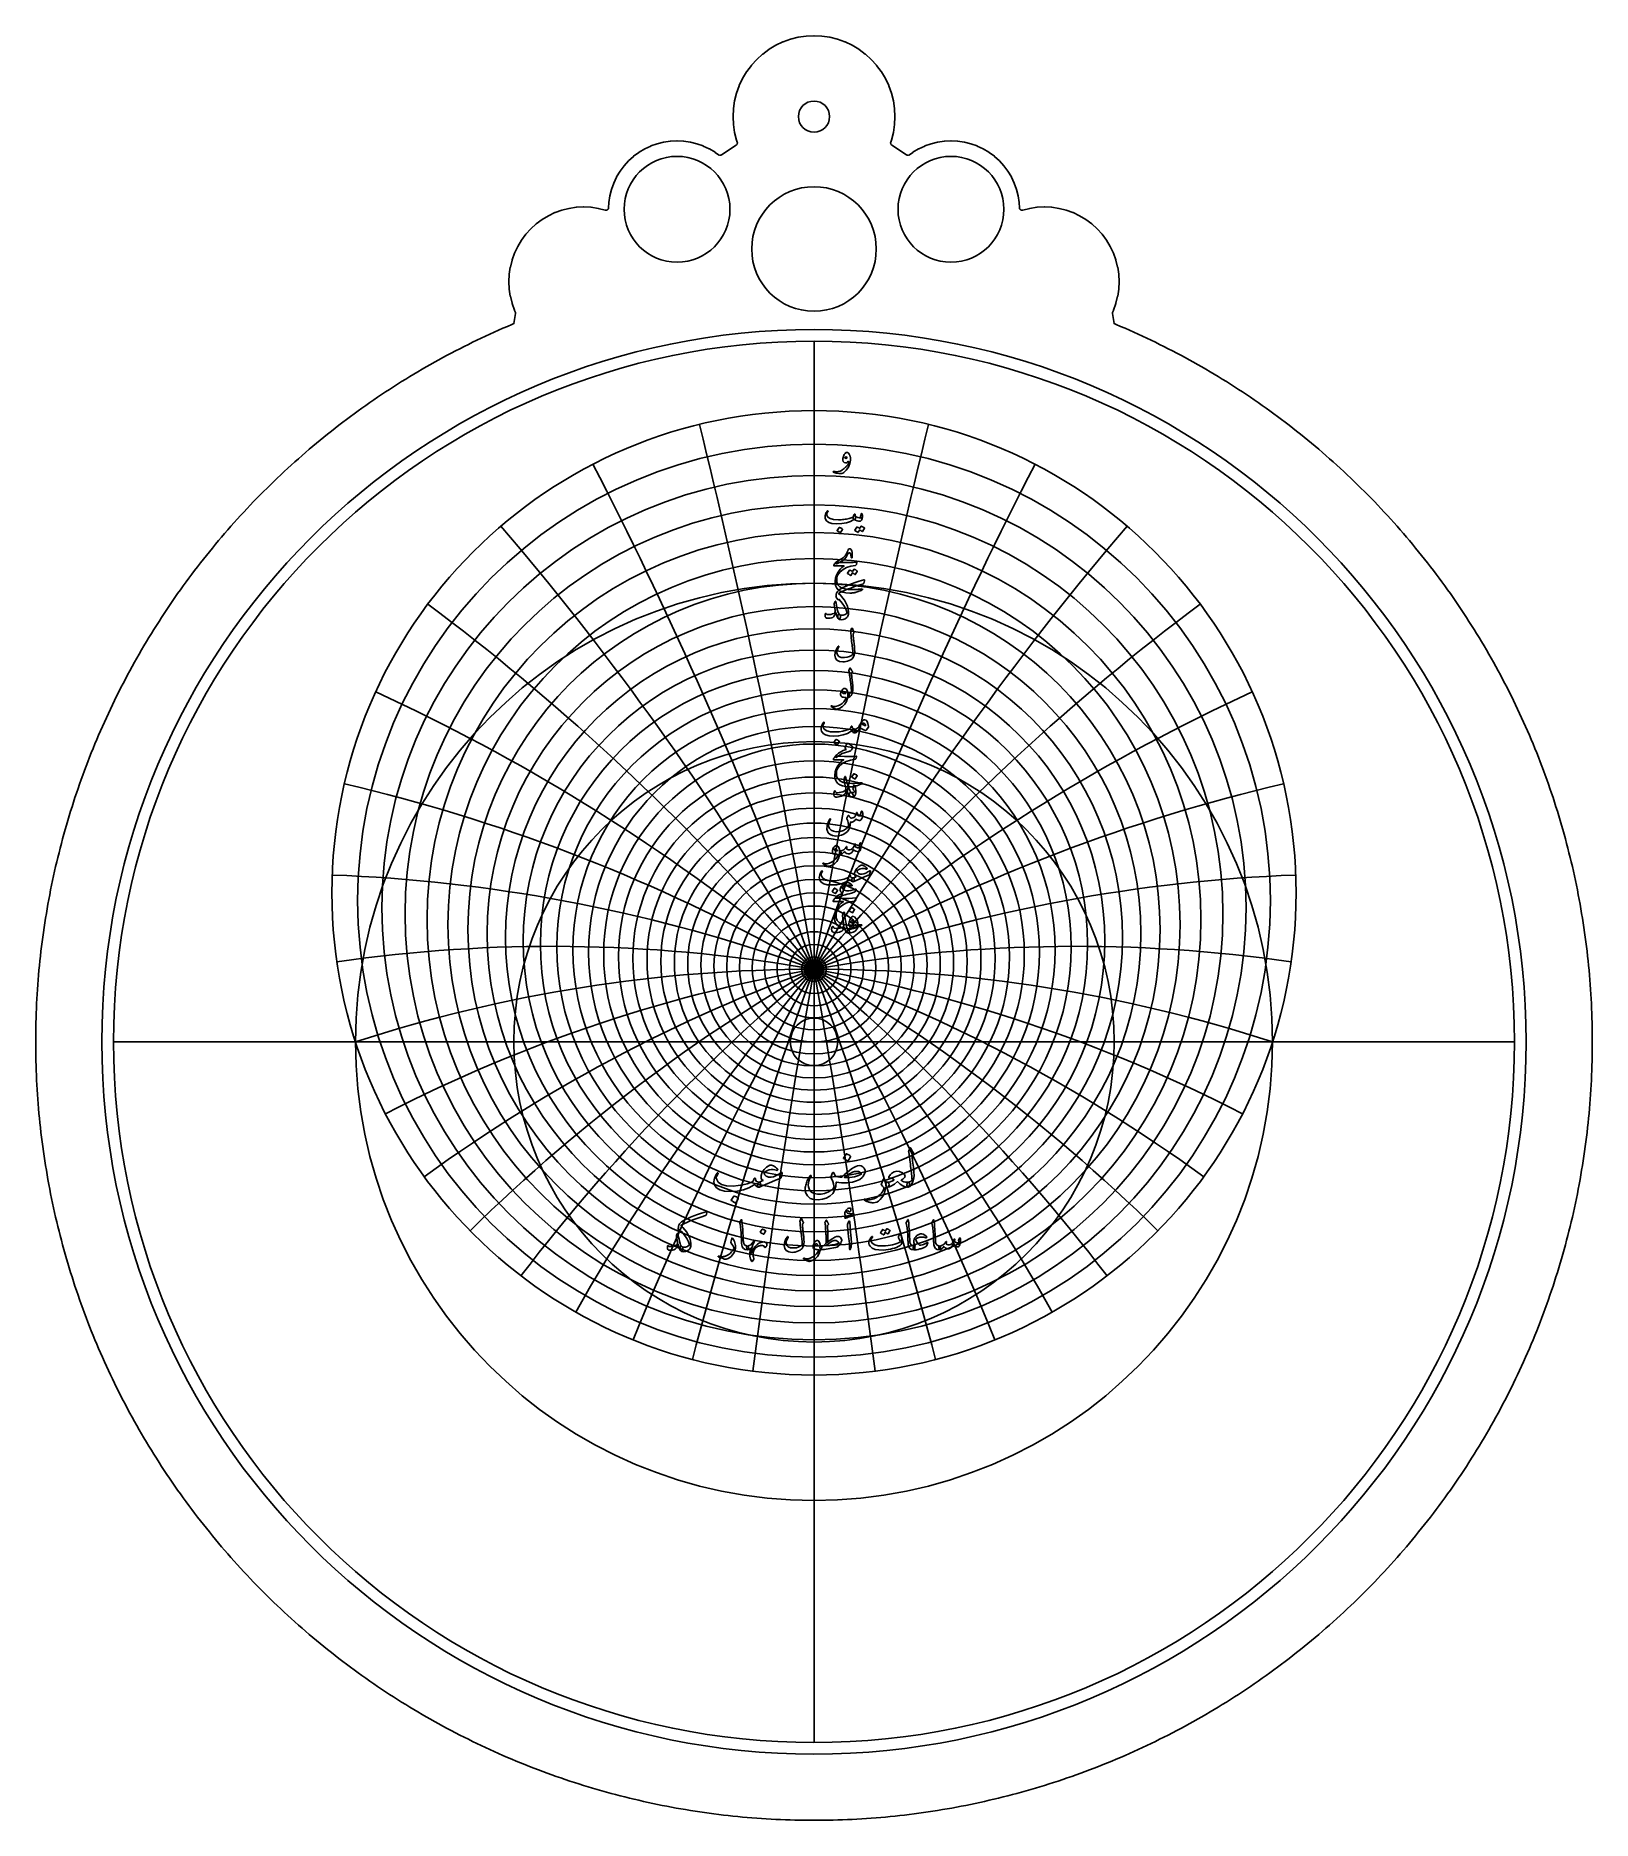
# Model space of a CAD drawing. Header units: millimetres. Extents: x -88 to 88, y -88 to 114.
import ezdxf

# ---------------------------------------------------------------- set-up
doc = ezdxf.new("R2010")
doc.units = ezdxf.units.MM
for name, color, linetype in [('CUT_INNER', 6, 'Continuous'), ('CUT_OUTER', 1, 'Continuous'), ('ENGRAVE', 7, 'Continuous'), ('ENGRAVE_FINE', 8, 'Continuous'), ('GUIDE', 3, 'Continuous'), ('TEXT', 5, 'Continuous')]:
    doc.layers.add(name, color=color, linetype=linetype)

msp = doc.modelspace()

# ---------------------------------------------------------------- linework, layer by layer
at = {"layer": 'CUT_INNER'}
for centre, radius in [((0, 104.5893), 1.76), ((-15.488, 94.1173), 5.984), ((15.488, 94.1173), 5.984), ((0, 89.6293), 7.04), ((0, 0), 2.69)]:
    msp.add_circle(centre, radius, dxfattribs=at)
at = {"layer": 'CUT_OUTER'}
msp.add_lwpolyline([(87.9983, -0.54), (87.9934, -1.0799), (87.9851, -1.6198), (87.9735, -2.1596), (87.9586, -2.6994), (87.9404, -3.239), (87.9188, -3.7786), (87.894, -4.318), (87.8659, -4.8572), (87.8344, -5.3962), (87.7996, -5.9351), (87.7616, -6.4737), (87.7202, -7.0121), (87.6755, -7.5502), (87.6275, -8.088), (87.5763, -8.6255), (87.5217, -9.1627), (87.4638, -9.6996), (87.4027, -10.236), (87.3382, -10.7721), (87.2705, -11.3078), (87.1994, -11.8431), (87.1251, -12.3779), (87.0475, -12.9123), (86.9667, -13.4462), (86.8825, -13.9795), (86.7951, -14.5124), (86.7044, -15.0446), (86.6105, -15.5764), (86.5133, -16.1075), (86.4128, -16.638), (86.3091, -17.1679), (86.2021, -17.6972), (86.0919, -18.2258), (85.9785, -18.7537), (85.8618, -19.2809), (85.7419, -19.8074), (85.6187, -20.3331), (85.4923, -20.8581), (85.3628, -21.3823), (85.2299, -21.9056), (85.0939, -22.4282), (84.9547, -22.9499), (84.8123, -23.4707), (84.6667, -23.9907), (84.5179, -24.5097), (84.3659, -25.0279), (84.2107, -25.5451), (84.0524, -26.0613), (83.8909, -26.5765), (83.7263, -27.0908), (83.5585, -27.604), (83.3875, -28.1162), (83.2134, -28.6273), (83.0362, -29.1374), (82.8559, -29.6463), (82.6724, -30.1541), (82.4858, -30.6608), (82.2961, -31.1664), (82.1034, -31.6708), (81.9075, -32.1739), (81.7085, -32.6759), (81.5065, -33.1767), (81.3014, -33.6761), (81.0932, -34.1744), (80.882, -34.6713), (80.6678, -35.1669), (80.4505, -35.6612), (80.2301, -36.1542), (80.0068, -36.6458), (79.7804, -37.136), (79.5511, -37.6248), (79.3187, -38.1123), (79.0834, -38.5982), (78.845, -39.0827), (78.6037, -39.5658), (78.3595, -40.0474), (78.1123, -40.5274), (77.8621, -41.0059), (77.6091, -41.4829), (77.3531, -41.9583), (77.0942, -42.4322), (76.8324, -42.9044), (76.5677, -43.375), (76.3001, -43.844), (76.0296, -44.3114), (75.7563, -44.7771), (75.4801, -45.241), (75.2011, -45.7033), (74.9193, -46.1639), (74.6346, -46.6227), (74.3471, -47.0798), (74.0568, -47.5351), (73.7638, -47.9886), (73.4679, -48.4403), (73.1693, -48.8902), (72.868, -49.3382), (72.5639, -49.7844), (72.257, -50.2287), (71.9475, -50.6711), (71.6352, -51.1116), (71.3202, -51.5502), (71.0026, -51.9869), (70.6823, -52.4215), (70.3593, -52.8543), (70.0336, -53.285), (69.7054, -53.7137), (69.3745, -54.1404), (69.041, -54.565), (68.7049, -54.9876), (68.3662, -55.4082), (68.0249, -55.8266), (67.6811, -56.243), (67.3347, -56.6572), (66.9858, -57.0693), (66.6344, -57.4792), (66.2804, -57.887), (65.924, -58.2926), (65.5651, -58.696), (65.2037, -59.0972), (64.8399, -59.4962), (64.4736, -59.8929), (64.1049, -60.2874), (63.7337, -60.6796), (63.3602, -61.0695), (62.9843, -61.4571), (62.606, -61.8424), (62.2254, -62.2254), (61.8424, -62.606), (61.4571, -62.9843), (61.0695, -63.3602), (60.6796, -63.7337), (60.2874, -64.1049), (59.8929, -64.4736), (59.4962, -64.8399), (59.0972, -65.2037), (58.696, -65.5651), (58.2926, -65.924), (57.887, -66.2804), (57.4792, -66.6344), (57.0693, -66.9858), (56.6572, -67.3347), (56.243, -67.6811), (55.8266, -68.0249), (55.4082, -68.3662), (54.9876, -68.7049), (54.565, -69.041), (54.1404, -69.3745), (53.7137, -69.7054), (53.285, -70.0336), (52.8543, -70.3593), (52.4215, -70.6823), (51.9869, -71.0026), (51.5502, -71.3202), (51.1116, -71.6352), (50.6711, -71.9475), (50.2287, -72.257), (49.7844, -72.5639), (49.3382, -72.868), (48.8902, -73.1693), (48.4403, -73.4679), (47.9886, -73.7638), (47.5351, -74.0568), (47.0798, -74.3471), (46.6227, -74.6346), (46.1639, -74.9193), (45.7033, -75.2011), (45.241, -75.4801), (44.7771, -75.7563), (44.3114, -76.0296), (43.844, -76.3001), (43.375, -76.5677), (42.9044, -76.8324), (42.4322, -77.0942), (41.9583, -77.3531), (41.4829, -77.6091), (41.0059, -77.8621), (40.5274, -78.1123), (40.0474, -78.3595), (39.5658, -78.6037), (39.0827, -78.845), (38.5982, -79.0834), (38.1123, -79.3187), (37.6248, -79.5511), (37.136, -79.7804), (36.6458, -80.0068), (36.1542, -80.2301), (35.6612, -80.4505), (35.1669, -80.6678), (34.6713, -80.882), (34.1744, -81.0932), (33.6761, -81.3014), (33.1767, -81.5065), (32.6759, -81.7085), (32.1739, -81.9075), (31.6708, -82.1034), (31.1664, -82.2961), (30.6608, -82.4858), (30.1541, -82.6724), (29.6463, -82.8559), (29.1374, -83.0362), (28.6273, -83.2134), (28.1162, -83.3875), (27.604, -83.5585), (27.0908, -83.7263), (26.5765, -83.8909), (26.0613, -84.0524), (25.5451, -84.2107), (25.0279, -84.3659), (24.5097, -84.5179), (23.9907, -84.6667), (23.4707, -84.8123), (22.9499, -84.9547), (22.4282, -85.0939), (21.9056, -85.2299), (21.3823, -85.3628), (20.8581, -85.4923), (20.3331, -85.6187), (19.8074, -85.7419), (19.2809, -85.8618), (18.7537, -85.9785), (18.2258, -86.0919), (17.6972, -86.2021), (17.1679, -86.3091), (16.638, -86.4128), (16.1075, -86.5133), (15.5764, -86.6105), (15.0446, -86.7044), (14.5124, -86.7951), (13.9795, -86.8825), (13.4462, -86.9667), (12.9123, -87.0475), (12.3779, -87.1251), (11.8431, -87.1994), (11.3078, -87.2705), (10.7721, -87.3382), (10.236, -87.4027), (9.6996, -87.4638), (9.1627, -87.5217), (8.6255, -87.5763), (8.088, -87.6275), (7.5502, -87.6755), (7.0121, -87.7202), (6.4737, -87.7616), (5.9351, -87.7996), (5.3962, -87.8344), (4.8572, -87.8659), (4.318, -87.894), (3.7786, -87.9188), (3.239, -87.9404), (2.6994, -87.9586), (2.1596, -87.9735), (1.6198, -87.9851), (1.0799, -87.9934), (0.54, -87.9983), (0, -88), (-0.54, -87.9983), (-1.0799, -87.9934), (-1.6198, -87.9851), (-2.1596, -87.9735), (-2.6994, -87.9586), (-3.239, -87.9404), (-3.7786, -87.9188), (-4.318, -87.894), (-4.8572, -87.8659), (-5.3962, -87.8344), (-5.9351, -87.7996), (-6.4737, -87.7616), (-7.0121, -87.7202), (-7.5502, -87.6755), (-8.088, -87.6275), (-8.6255, -87.5763), (-9.1627, -87.5217), (-9.6996, -87.4638), (-10.236, -87.4027), (-10.7721, -87.3382), (-11.3078, -87.2705), (-11.8431, -87.1994), (-12.3779, -87.1251), (-12.9123, -87.0475), (-13.4462, -86.9667), (-13.9795, -86.8825), (-14.5124, -86.7951), (-15.0446, -86.7044), (-15.5764, -86.6105), (-16.1075, -86.5133), (-16.638, -86.4128), (-17.1679, -86.3091), (-17.6972, -86.2021), (-18.2258, -86.0919), (-18.7537, -85.9785), (-19.2809, -85.8618), (-19.8074, -85.7419), (-20.3331, -85.6187), (-20.8581, -85.4923), (-21.3823, -85.3628), (-21.9056, -85.2299), (-22.4282, -85.0939), (-22.9499, -84.9547), (-23.4707, -84.8123), (-23.9907, -84.6667), (-24.5097, -84.5179), (-25.0279, -84.3659), (-25.5451, -84.2107), (-26.0613, -84.0524), (-26.5765, -83.8909), (-27.0908, -83.7263), (-27.604, -83.5585), (-28.1162, -83.3875), (-28.6273, -83.2134), (-29.1374, -83.0362), (-29.6463, -82.8559), (-30.1541, -82.6724), (-30.6608, -82.4858), (-31.1664, -82.2961), (-31.6708, -82.1034), (-32.1739, -81.9075), (-32.6759, -81.7085), (-33.1767, -81.5065), (-33.6761, -81.3014), (-34.1744, -81.0932), (-34.6713, -80.882), (-35.1669, -80.6678), (-35.6612, -80.4505), (-36.1542, -80.2301), (-36.6458, -80.0068), (-37.136, -79.7804), (-37.6248, -79.5511), (-38.1123, -79.3187), (-38.5982, -79.0834), (-39.0827, -78.845), (-39.5658, -78.6037), (-40.0474, -78.3595), (-40.5274, -78.1123), (-41.0059, -77.8621), (-41.4829, -77.6091), (-41.9583, -77.3531), (-42.4322, -77.0942), (-42.9044, -76.8324), (-43.375, -76.5677), (-43.844, -76.3001), (-44.3114, -76.0296), (-44.7771, -75.7563), (-45.241, -75.4801), (-45.7033, -75.2011), (-46.1639, -74.9193), (-46.6227, -74.6346), (-47.0798, -74.3471), (-47.5351, -74.0568), (-47.9886, -73.7638), (-48.4403, -73.4679), (-48.8902, -73.1693), (-49.3382, -72.868), (-49.7844, -72.5639), (-50.2287, -72.257), (-50.6711, -71.9475), (-51.1116, -71.6352), (-51.5502, -71.3202), (-51.9869, -71.0026), (-52.4215, -70.6823), (-52.8543, -70.3593), (-53.285, -70.0336), (-53.7137, -69.7054), (-54.1404, -69.3745), (-54.565, -69.041), (-54.9876, -68.7049), (-55.4082, -68.3662), (-55.8266, -68.0249), (-56.243, -67.6811), (-56.6572, -67.3347), (-57.0693, -66.9858), (-57.4792, -66.6344), (-57.887, -66.2804), (-58.2926, -65.924), (-58.696, -65.5651), (-59.0972, -65.2037), (-59.4962, -64.8399), (-59.8929, -64.4736), (-60.2874, -64.1049), (-60.6796, -63.7337), (-61.0695, -63.3602), (-61.4571, -62.9843), (-61.8424, -62.606), (-62.2254, -62.2254), (-62.606, -61.8424), (-62.9843, -61.4571), (-63.3602, -61.0695), (-63.7337, -60.6796), (-64.1049, -60.2874), (-64.4736, -59.8929), (-64.8399, -59.4962), (-65.2037, -59.0972), (-65.5651, -58.696), (-65.924, -58.2926), (-66.2804, -57.887), (-66.6344, -57.4792), (-66.9858, -57.0693), (-67.3347, -56.6572), (-67.6811, -56.243), (-68.0249, -55.8266), (-68.3662, -55.4082), (-68.7049, -54.9876), (-69.041, -54.565), (-69.3745, -54.1404), (-69.7054, -53.7137), (-70.0336, -53.285), (-70.3593, -52.8543), (-70.6823, -52.4215), (-71.0026, -51.9869), (-71.3202, -51.5502), (-71.6352, -51.1116), (-71.9475, -50.6711), (-72.257, -50.2287), (-72.5639, -49.7844), (-72.868, -49.3382), (-73.1693, -48.8902), (-73.4679, -48.4403), (-73.7638, -47.9886), (-74.0568, -47.5351), (-74.3471, -47.0798), (-74.6346, -46.6227), (-74.9193, -46.1639), (-75.2011, -45.7033), (-75.4801, -45.241), (-75.7563, -44.7771), (-76.0296, -44.3114), (-76.3001, -43.844), (-76.5677, -43.375), (-76.8324, -42.9044), (-77.0942, -42.4322), (-77.3531, -41.9583), (-77.6091, -41.4829), (-77.8621, -41.0059), (-78.1123, -40.5274), (-78.3595, -40.0474), (-78.6037, -39.5658), (-78.845, -39.0827), (-79.0834, -38.5982), (-79.3187, -38.1123), (-79.5511, -37.6248), (-79.7804, -37.136), (-80.0068, -36.6458), (-80.2301, -36.1542), (-80.4505, -35.6612), (-80.6678, -35.1669), (-80.882, -34.6713), (-81.0932, -34.1744), (-81.3014, -33.6761), (-81.5065, -33.1767), (-81.7085, -32.6759), (-81.9075, -32.1739), (-82.1034, -31.6708), (-82.2961, -31.1664), (-82.4858, -30.6608), (-82.6724, -30.1541), (-82.8559, -29.6463), (-83.0362, -29.1374), (-83.2134, -28.6273), (-83.3875, -28.1162), (-83.5585, -27.604), (-83.7263, -27.0908), (-83.8909, -26.5765), (-84.0524, -26.0613), (-84.2107, -25.5451), (-84.3659, -25.0279), (-84.5179, -24.5097), (-84.6667, -23.9907), (-84.8123, -23.4707), (-84.9547, -22.9499), (-85.0939, -22.4282), (-85.2299, -21.9056), (-85.3628, -21.3823), (-85.4923, -20.8581), (-85.6187, -20.3331), (-85.7419, -19.8074), (-85.8618, -19.2809), (-85.9785, -18.7537), (-86.0919, -18.2258), (-86.2021, -17.6972), (-86.3091, -17.1679), (-86.4128, -16.638), (-86.5133, -16.1075), (-86.6105, -15.5764), (-86.7044, -15.0446), (-86.7951, -14.5124), (-86.8825, -13.9795), (-86.9667, -13.4462), (-87.0475, -12.9123), (-87.1251, -12.3779), (-87.1994, -11.8431), (-87.2705, -11.3078), (-87.3382, -10.7721), (-87.4027, -10.236), (-87.4638, -9.6996), (-87.5217, -9.1627), (-87.5763, -8.6255), (-87.6275, -8.088), (-87.6755, -7.5502), (-87.7202, -7.0121), (-87.7616, -6.4737), (-87.7996, -5.9351), (-87.8344, -5.3962), (-87.8659, -4.8572), (-87.894, -4.318), (-87.9188, -3.7786), (-87.9404, -3.239), (-87.9586, -2.6994), (-87.9735, -2.1596), (-87.9851, -1.6198), (-87.9934, -1.0799), (-87.9983, -0.54), (-88, 0), (-87.9983, 0.54), (-87.9934, 1.0799), (-87.9851, 1.6198), (-87.9735, 2.1596), (-87.9586, 2.6994), (-87.9404, 3.239), (-87.9188, 3.7786), (-87.894, 4.318), (-87.8659, 4.8572), (-87.8344, 5.3962), (-87.7996, 5.9351), (-87.7616, 6.4737), (-87.7202, 7.0121), (-87.6755, 7.5502), (-87.6275, 8.088), (-87.5763, 8.6255), (-87.5217, 9.1627), (-87.4638, 9.6996), (-87.4027, 10.236), (-87.3382, 10.7721), (-87.2705, 11.3078), (-87.1994, 11.8431), (-87.1251, 12.3779), (-87.0475, 12.9123), (-86.9667, 13.4462), (-86.8825, 13.9795), (-86.7951, 14.5124), (-86.7044, 15.0446), (-86.6105, 15.5764), (-86.5133, 16.1075), (-86.4128, 16.638), (-86.3091, 17.1679), (-86.2021, 17.6972), (-86.0919, 18.2258), (-85.9785, 18.7537), (-85.8618, 19.2809), (-85.7419, 19.8074), (-85.6187, 20.3331), (-85.4923, 20.8581), (-85.3628, 21.3823), (-85.2299, 21.9056), (-85.0939, 22.4282), (-84.9547, 22.9499), (-84.8123, 23.4707), (-84.6667, 23.9907), (-84.5179, 24.5097), (-84.3659, 25.0279), (-84.2107, 25.5451), (-84.0524, 26.0613), (-83.8909, 26.5765), (-83.7263, 27.0908), (-83.5585, 27.604), (-83.3875, 28.1162), (-83.2134, 28.6273), (-83.0362, 29.1374), (-82.8559, 29.6463), (-82.6724, 30.1541), (-82.4858, 30.6608), (-82.2961, 31.1664), (-82.1034, 31.6708), (-81.9075, 32.1739), (-81.7085, 32.6759), (-81.5065, 33.1767), (-81.3014, 33.6761), (-81.0932, 34.1744), (-80.882, 34.6713), (-80.6678, 35.1669), (-80.4505, 35.6612), (-80.2301, 36.1542), (-80.0068, 36.6458), (-79.7804, 37.136), (-79.5511, 37.6248), (-79.3187, 38.1123), (-79.0834, 38.5982), (-78.845, 39.0827), (-78.6037, 39.5658), (-78.3595, 40.0474), (-78.1123, 40.5274), (-77.8621, 41.0059), (-77.6091, 41.4829), (-77.3531, 41.9583), (-77.0942, 42.4322), (-76.8324, 42.9044), (-76.5677, 43.375), (-76.3001, 43.844), (-76.0296, 44.3114), (-75.7563, 44.7771), (-75.4801, 45.241), (-75.2011, 45.7033), (-74.9193, 46.1639), (-74.6346, 46.6227), (-74.3471, 47.0798), (-74.0568, 47.5351), (-73.7638, 47.9886), (-73.4679, 48.4403), (-73.1693, 48.8902), (-72.868, 49.3382), (-72.5639, 49.7844), (-72.257, 50.2287), (-71.9475, 50.6711), (-71.6352, 51.1116), (-71.3202, 51.5502), (-71.0026, 51.9869), (-70.6823, 52.4215), (-70.3593, 52.8543), (-70.0336, 53.285), (-69.7054, 53.7137), (-69.3745, 54.1404), (-69.041, 54.565), (-68.7049, 54.9876), (-68.3662, 55.4082), (-68.0249, 55.8266), (-67.6811, 56.243), (-67.3347, 56.6572), (-66.9858, 57.0693), (-66.6344, 57.4792), (-66.2804, 57.887), (-65.924, 58.2926), (-65.5651, 58.696), (-65.2037, 59.0972), (-64.8399, 59.4962), (-64.4736, 59.8929), (-64.1049, 60.2874), (-63.7337, 60.6796), (-63.3602, 61.0695), (-62.9843, 61.4571), (-62.606, 61.8424), (-62.2254, 62.2254), (-61.8424, 62.606), (-61.4571, 62.9843), (-61.0695, 63.3602), (-60.6796, 63.7337), (-60.2874, 64.1049), (-59.8929, 64.4736), (-59.4962, 64.8399), (-59.0972, 65.2037), (-58.696, 65.5651), (-58.2926, 65.924), (-57.887, 66.2804), (-57.4792, 66.6344), (-57.0693, 66.9858), (-56.6572, 67.3347), (-56.243, 67.6811), (-55.8266, 68.0249), (-55.4082, 68.3662), (-54.9876, 68.7049), (-54.565, 69.041), (-54.1404, 69.3745), (-53.7137, 69.7054), (-53.285, 70.0336), (-52.8543, 70.3593), (-52.4215, 70.6823), (-51.9869, 71.0026), (-51.5502, 71.3202), (-51.1116, 71.6352), (-50.6711, 71.9475), (-50.2287, 72.257), (-49.7844, 72.5639), (-49.3382, 72.868), (-48.8902, 73.1693), (-48.4403, 73.4679), (-47.9886, 73.7638), (-47.5351, 74.0568), (-47.0798, 74.3471), (-46.6227, 74.6346), (-46.1639, 74.9193), (-45.7033, 75.2011), (-45.241, 75.4801), (-44.7771, 75.7563), (-44.3114, 76.0296), (-43.844, 76.3001), (-43.375, 76.5677), (-42.9044, 76.8324), (-42.4322, 77.0942), (-41.9583, 77.3531), (-41.4829, 77.6091), (-41.0059, 77.8621), (-40.5274, 78.1123), (-40.0474, 78.3595), (-39.5658, 78.6037), (-39.0827, 78.845), (-38.5982, 79.0834), (-38.1123, 79.3187), (-37.6248, 79.5511), (-37.136, 79.7804), (-36.6458, 80.0068), (-36.1542, 80.2301), (-35.6612, 80.4505), (-35.1669, 80.6678), (-34.6713, 80.882), (-34.1744, 81.0932), (-33.9368, 81.1925), (-33.7446, 82.346), (-33.7411, 82.3761), (-33.7407, 82.4064), (-33.7433, 82.4367), (-33.749, 82.4664), (-33.7577, 82.4955), (-33.7693, 82.5236), (-33.8498, 82.6938), (-33.8554, 82.7074), (-34.1298, 83.4741), (-34.134, 83.4882), (-34.3319, 84.2781), (-34.3348, 84.2925), (-34.4542, 85.098), (-34.4557, 85.1126), (-34.4956, 85.926), (-34.4956, 85.9407), (-34.4557, 86.754), (-34.4542, 86.7687), (-34.3348, 87.5742), (-34.3319, 87.5886), (-34.134, 88.3785), (-34.1298, 88.3926), (-33.8554, 89.1593), (-33.8498, 89.1729), (-33.5016, 89.909), (-33.4947, 89.922), (-33.076, 90.6205), (-33.0679, 90.6327), (-32.5828, 91.2868), (-32.5734, 91.2981), (-32.0266, 91.9015), (-32.0162, 91.9119), (-31.4128, 92.4588), (-31.4014, 92.4681), (-30.7474, 92.9532), (-30.7351, 92.9614), (-30.0367, 93.38), (-30.0237, 93.387), (-29.2876, 93.7351), (-29.274, 93.7407), (-28.5073, 94.0151), (-28.4932, 94.0194), (-27.7033, 94.2172), (-27.6888, 94.2201), (-26.8833, 94.3396), (-26.8687, 94.341), (-26.0554, 94.381), (-26.0406, 94.381), (-25.2273, 94.341), (-25.2127, 94.3396), (-24.4072, 94.2201), (-24.3927, 94.2172), (-23.5959, 94.0176), (-23.567, 94.0119), (-23.5377, 94.009), (-23.5082, 94.009), (-23.4789, 94.0119), (-23.4501, 94.0176), (-23.4219, 94.0262), (-23.3947, 94.0374), (-23.3687, 94.0513), (-23.3443, 94.0677), (-23.3215, 94.0863), (-23.3007, 94.1072), (-23.282, 94.1299), (-23.2656, 94.1544), (-23.2518, 94.1804), (-23.2405, 94.2076), (-23.232, 94.2357), (-23.2262, 94.2646), (-23.2233, 94.2939), (-23.1951, 94.869), (-23.1936, 94.8837), (-23.0843, 95.6208), (-23.0814, 95.6353), (-22.9003, 96.3582), (-22.8961, 96.3722), (-22.645, 97.0739), (-22.6394, 97.0875), (-22.3207, 97.7612), (-22.3138, 97.7741), (-21.9307, 98.4134), (-21.9225, 98.4256), (-21.4786, 99.0242), (-21.4692, 99.0355), (-20.9688, 99.5877), (-20.9584, 99.5981), (-20.4062, 100.0986), (-20.3948, 100.1079), (-19.7963, 100.5518), (-19.784, 100.56), (-19.1448, 100.9431), (-19.1318, 100.9501), (-18.4582, 101.2687), (-18.4446, 101.2743), (-17.7429, 101.5254), (-17.7288, 101.5297), (-17.0059, 101.7107), (-16.9915, 101.7136), (-16.2543, 101.823), (-16.2397, 101.8244), (-15.4954, 101.861), (-15.4806, 101.861), (-14.7363, 101.8244), (-14.7217, 101.823), (-13.9845, 101.7136), (-13.9701, 101.7107), (-13.2472, 101.5297), (-13.2331, 101.5254), (-12.5314, 101.2743), (-12.5178, 101.2687), (-11.8442, 100.9501), (-11.8312, 100.9431), (-11.192, 100.56), (-11.1797, 100.5518), (-10.8064, 100.275), (-10.781, 100.258), (-10.754, 100.2438), (-10.7257, 100.2324), (-10.6963, 100.2239), (-10.6663, 100.2184), (-10.6358, 100.216), (-10.6053, 100.2168), (-10.575, 100.2206), (-10.5452, 100.2275), (-10.5163, 100.2374), (-10.4886, 100.2502), (-10.4623, 100.2657), (-8.7979, 101.366), (-8.7749, 101.3828), (-8.7536, 101.4018), (-8.7342, 101.4226), (-8.7169, 101.4453), (-8.7017, 101.4694), (-8.689, 101.4949), (-8.6787, 101.5215), (-8.671, 101.5489), (-8.6659, 101.5769), (-8.6635, 101.6053), (-8.6639, 101.6338), (-8.6669, 101.6622), (-8.6726, 101.6901), (-8.6809, 101.7173), (-8.7554, 101.9257), (-8.7597, 101.9398), (-8.9744, 102.7967), (-8.9772, 102.8112), (-9.1069, 103.685), (-9.1083, 103.6996), (-9.1516, 104.582), (-9.1516, 104.5967), (-9.1083, 105.479), (-9.1069, 105.4937), (-8.9772, 106.3675), (-8.9744, 106.3819), (-8.7597, 107.2389), (-8.7554, 107.253), (-8.4578, 108.0847), (-8.4522, 108.0983), (-8.0745, 108.8969), (-8.0676, 108.9099), (-7.6134, 109.6676), (-7.6052, 109.6798), (-7.079, 110.3894), (-7.0696, 110.4008), (-6.4764, 111.0553), (-6.466, 111.0657), (-5.8114, 111.659), (-5.8001, 111.6683), (-5.0905, 112.1946), (-5.0783, 112.2027), (-4.3205, 112.6569), (-4.3076, 112.6638), (-3.509, 113.0415), (-3.4954, 113.0472), (-2.6636, 113.3448), (-2.6495, 113.349), (-1.7926, 113.5637), (-1.7782, 113.5666), (-0.9043, 113.6962), (-0.8897, 113.6976), (-0.0074, 113.741), (0.0074, 113.741), (0.8897, 113.6976), (0.9043, 113.6962), (1.7782, 113.5666), (1.7926, 113.5637), (2.6495, 113.349), (2.6636, 113.3448), (3.4954, 113.0472), (3.509, 113.0415), (4.3076, 112.6638), (4.3205, 112.6569), (5.0783, 112.2027), (5.0905, 112.1946), (5.8001, 111.6683), (5.8114, 111.659), (6.466, 111.0657), (6.4764, 111.0553), (7.0696, 110.4008), (7.079, 110.3894), (7.6052, 109.6798), (7.6134, 109.6676), (8.0676, 108.9099), (8.0745, 108.8969), (8.4522, 108.0983), (8.4578, 108.0847), (8.7554, 107.253), (8.7597, 107.2389), (8.9744, 106.3819), (8.9772, 106.3675), (9.1069, 105.4937), (9.1083, 105.479), (9.1516, 104.5967), (9.1516, 104.582), (9.1083, 103.6996), (9.1069, 103.685), (8.9772, 102.8112), (8.9744, 102.7967), (8.7597, 101.9398), (8.7554, 101.9257), (8.6809, 101.7173), (8.6726, 101.6901), (8.6669, 101.6622), (8.6639, 101.6338), (8.6635, 101.6053), (8.6659, 101.5769), (8.671, 101.5489), (8.6787, 101.5215), (8.689, 101.4949), (8.7017, 101.4694), (8.7169, 101.4453), (8.7342, 101.4226), (8.7536, 101.4018), (8.7749, 101.3828), (8.7979, 101.366), (10.4623, 100.2657), (10.4886, 100.2502), (10.5163, 100.2374), (10.5452, 100.2275), (10.575, 100.2206), (10.6053, 100.2168), (10.6358, 100.216), (10.6663, 100.2184), (10.6963, 100.2239), (10.7257, 100.2324), (10.754, 100.2438), (10.781, 100.258), (10.8064, 100.275), (11.1797, 100.5518), (11.192, 100.56), (11.8312, 100.9431), (11.8442, 100.9501), (12.5178, 101.2687), (12.5314, 101.2743), (13.2331, 101.5254), (13.2472, 101.5297), (13.9701, 101.7107), (13.9845, 101.7136), (14.7217, 101.823), (14.7363, 101.8244), (15.4806, 101.861), (15.4954, 101.861), (16.2397, 101.8244), (16.2543, 101.823), (16.9915, 101.7136), (17.0059, 101.7107), (17.7288, 101.5297), (17.7429, 101.5254), (18.4446, 101.2743), (18.4582, 101.2687), (19.1318, 100.9501), (19.1448, 100.9431), (19.784, 100.56), (19.7963, 100.5518), (20.3948, 100.1079), (20.4062, 100.0986), (20.9584, 99.5981), (20.9688, 99.5877), (21.4692, 99.0355), (21.4786, 99.0242), (21.9225, 98.4256), (21.9307, 98.4134), (22.3138, 97.7741), (22.3207, 97.7612), (22.6394, 97.0875), (22.645, 97.0739), (22.8961, 96.3722), (22.9003, 96.3582), (23.0814, 95.6353), (23.0843, 95.6208), (23.1936, 94.8837), (23.1951, 94.869), (23.2233, 94.2939), (23.2262, 94.2646), (23.232, 94.2357), (23.2405, 94.2076), (23.2518, 94.1804), (23.2656, 94.1544), (23.282, 94.1299), (23.3007, 94.1072), (23.3215, 94.0863), (23.3443, 94.0677), (23.3687, 94.0513), (23.3947, 94.0374), (23.4219, 94.0262), (23.4501, 94.0176), (23.4789, 94.0119), (23.5082, 94.009), (23.5377, 94.009), (23.567, 94.0119), (23.5959, 94.0176), (24.3927, 94.2172), (24.4072, 94.2201), (25.2127, 94.3396), (25.2273, 94.341), (26.0406, 94.381), (26.0554, 94.381), (26.8687, 94.341), (26.8833, 94.3396), (27.6888, 94.2201), (27.7033, 94.2172), (28.4932, 94.0194), (28.5073, 94.0151), (29.274, 93.7407), (29.2876, 93.7351), (30.0237, 93.387), (30.0367, 93.38), (30.7351, 92.9614), (30.7474, 92.9532), (31.4014, 92.4681), (31.4128, 92.4588), (32.0162, 91.9119), (32.0266, 91.9015), (32.5734, 91.2981), (32.5828, 91.2868), (33.0679, 90.6327), (33.076, 90.6205), (33.4947, 89.922), (33.5016, 89.909), (33.8498, 89.1729), (33.8554, 89.1593), (34.1298, 88.3926), (34.134, 88.3785), (34.3319, 87.5886), (34.3348, 87.5742), (34.4542, 86.7687), (34.4557, 86.754), (34.4956, 85.9407), (34.4956, 85.926), (34.4557, 85.1126), (34.4542, 85.098), (34.3348, 84.2925), (34.3319, 84.2781), (34.134, 83.4882), (34.1298, 83.4741), (33.8554, 82.7074), (33.8498, 82.6938), (33.7693, 82.5236), (33.7577, 82.4955), (33.749, 82.4664), (33.7433, 82.4367), (33.7407, 82.4064), (33.7411, 82.3761), (33.7446, 82.346), (33.9368, 81.1925), (34.1744, 81.0932), (34.6713, 80.882), (35.1669, 80.6678), (35.6612, 80.4505), (36.1542, 80.2301), (36.6458, 80.0068), (37.136, 79.7804), (37.6248, 79.5511), (38.1123, 79.3187), (38.5982, 79.0834), (39.0827, 78.845), (39.5658, 78.6037), (40.0474, 78.3595), (40.5274, 78.1123), (41.0059, 77.8621), (41.4829, 77.6091), (41.9583, 77.3531), (42.4322, 77.0942), (42.9044, 76.8324), (43.375, 76.5677), (43.844, 76.3001), (44.3114, 76.0296), (44.7771, 75.7563), (45.241, 75.4801), (45.7033, 75.2011), (46.1639, 74.9193), (46.6227, 74.6346), (47.0798, 74.3471), (47.5351, 74.0568), (47.9886, 73.7638), (48.4403, 73.4679), (48.8902, 73.1693), (49.3382, 72.868), (49.7844, 72.5639), (50.2287, 72.257), (50.6711, 71.9475), (51.1116, 71.6352), (51.5502, 71.3202), (51.9869, 71.0026), (52.4215, 70.6823), (52.8543, 70.3593), (53.285, 70.0336), (53.7137, 69.7054), (54.1404, 69.3745), (54.565, 69.041), (54.9876, 68.7049), (55.4082, 68.3662), (55.8266, 68.0249), (56.243, 67.6811), (56.6572, 67.3347), (57.0693, 66.9858), (57.4792, 66.6344), (57.887, 66.2804), (58.2926, 65.924), (58.696, 65.5651), (59.0972, 65.2037), (59.4962, 64.8399), (59.8929, 64.4736), (60.2874, 64.1049), (60.6796, 63.7337), (61.0695, 63.3602), (61.4571, 62.9843), (61.8424, 62.606), (62.2254, 62.2254), (62.606, 61.8424), (62.9843, 61.4571), (63.3602, 61.0695), (63.7337, 60.6796), (64.1049, 60.2874), (64.4736, 59.8929), (64.8399, 59.4962), (65.2037, 59.0972), (65.5651, 58.696), (65.924, 58.2926), (66.2804, 57.887), (66.6344, 57.4792), (66.9858, 57.0693), (67.3347, 56.6572), (67.6811, 56.243), (68.0249, 55.8266), (68.3662, 55.4082), (68.7049, 54.9876), (69.041, 54.565), (69.3745, 54.1404), (69.7054, 53.7137), (70.0336, 53.285), (70.3593, 52.8543), (70.6823, 52.4215), (71.0026, 51.9869), (71.3202, 51.5502), (71.6352, 51.1116), (71.9475, 50.6711), (72.257, 50.2287), (72.5639, 49.7844), (72.868, 49.3382), (73.1693, 48.8902), (73.4679, 48.4403), (73.7638, 47.9886), (74.0568, 47.5351), (74.3471, 47.0798), (74.6346, 46.6227), (74.9193, 46.1639), (75.2011, 45.7033), (75.4801, 45.241), (75.7563, 44.7771), (76.0296, 44.3114), (76.3001, 43.844), (76.5677, 43.375), (76.8324, 42.9044), (77.0942, 42.4322), (77.3531, 41.9583), (77.6091, 41.4829), (77.8621, 41.0059), (78.1123, 40.5274), (78.3595, 40.0474), (78.6037, 39.5658), (78.845, 39.0827), (79.0834, 38.5982), (79.3187, 38.1123), (79.5511, 37.6248), (79.7804, 37.136), (80.0068, 36.6458), (80.2301, 36.1542), (80.4505, 35.6612), (80.6678, 35.1669), (80.882, 34.6713), (81.0932, 34.1744), (81.3014, 33.6761), (81.5065, 33.1767), (81.7085, 32.6759), (81.9075, 32.1739), (82.1034, 31.6708), (82.2961, 31.1664), (82.4858, 30.6608), (82.6724, 30.1541), (82.8559, 29.6463), (83.0362, 29.1374), (83.2134, 28.6273), (83.3875, 28.1162), (83.5585, 27.604), (83.7263, 27.0908), (83.8909, 26.5765), (84.0524, 26.0613), (84.2107, 25.5451), (84.3659, 25.0279), (84.5179, 24.5097), (84.6667, 23.9907), (84.8123, 23.4707), (84.9547, 22.9499), (85.0939, 22.4282), (85.2299, 21.9056), (85.3628, 21.3823), (85.4923, 20.8581), (85.6187, 20.3331), (85.7419, 19.8074), (85.8618, 19.2809), (85.9785, 18.7537), (86.0919, 18.2258), (86.2021, 17.6972), (86.3091, 17.1679), (86.4128, 16.638), (86.5133, 16.1075), (86.6105, 15.5764), (86.7044, 15.0446), (86.7951, 14.5124), (86.8825, 13.9795), (86.9667, 13.4462), (87.0475, 12.9123), (87.1251, 12.3779), (87.1994, 11.8431), (87.2705, 11.3078), (87.3382, 10.7721), (87.4027, 10.236), (87.4638, 9.6996), (87.5217, 9.1627), (87.5763, 8.6255), (87.6275, 8.088), (87.6755, 7.5502), (87.7202, 7.0121), (87.7616, 6.4737), (87.7996, 5.9351), (87.8344, 5.3962), (87.8659, 4.8572), (87.894, 4.318), (87.9188, 3.7786), (87.9404, 3.239), (87.9586, 2.6994), (87.9735, 2.1596), (87.9851, 1.6198), (87.9934, 1.0799), (87.9983, 0.54), (88, 0)], close=True, dxfattribs=at)
at = {"layer": 'ENGRAVE'}
for points in [[(0, -79.2), (0, 79.2)], [(-79.2, 0), (79.2, 0)]]:
    msp.add_lwpolyline(points, dxfattribs=at)
for centre, radius in [((0, 0), 79.2), ((0, 16.845), 54.5115), ((0, 13.2415), 41.3902), ((0, 0), 51.8435), ((0, 11.0406), 30.9414), ((0, 0), 33.9362), ((0, 9.6616), 22.1081), ((0, 8.8166), 14.2656), ((0, 8.3572), 6.9996), ((0, 8.2112), 1.056)]:
    msp.add_circle(centre, radius, dxfattribs=at)
msp.add_arc((0, -159.5578), 167.769, 72, 108, dxfattribs=at)
msp.add_arc((0, -159.5578), 167.769, 72, 108, dxfattribs=at)
at = {"layer": 'ENGRAVE_FINE'}
for centre, radius in [((0, 15.9664), 51.5974), ((0, 15.1769), 48.8445), ((0, 14.4656), 46.2353), ((0, 13.8231), 43.7549), ((0, 12.714), 39.1295), ((0, 12.2348), 36.9628), ((0, 11.7989), 34.8811), ((0, 11.4021), 32.8764), ((0, 10.7111), 29.0698), ((0, 10.4108), 27.2557), ((0, 10.1371), 25.4939), ((0, 9.8881), 23.7795), ((0, 9.4561), 20.4758), ((0, 9.27), 18.8787), ((0, 9.1022), 17.3134), ((0, 8.9514), 15.7767), ((0, 8.6971), 12.7772), ((0, 8.5919), 11.3089), ((0, 8.5006), 9.8582), ((0, 8.4225), 8.4225), ((0, 8.3042), 5.5872), ((0, 8.2633), 4.1832), ((0, 8.2343), 2.7854), ((0, 8.217), 1.3916)]:
    msp.add_circle(centre, radius, dxfattribs=at)
for centre, radius, start, end in [((-951.4654, -159.5578), 966.1433, 7.2741385, 13.7327429), ((-951.4654, -159.5578), 966.1433, 7.2741385, 13.7327429), ((951.4654, -159.5578), 966.1433, 166.2672571, 172.7258615), ((951.4654, -159.5578), 966.1433, 166.2672571, 172.7258615), ((-460.9416, -159.5578), 490.5238, 14.600687, 27.283105), ((-460.9416, -159.5578), 490.5238, 14.600687, 27.283105), ((460.9416, -159.5578), 490.5238, 152.716895, 165.399313), ((460.9416, -159.5578), 490.5238, 152.716895, 165.399313), ((-290.5845, -159.5578), 335.5381, 22.032702, 40.487991), ((-290.5845, -159.5578), 335.5381, 22.032702, 40.487991), ((290.5845, -159.5578), 335.5381, 139.512009, 157.967298), ((290.5845, -159.5578), 335.5381, 139.512009, 157.967298), ((-199.9393, -159.5578), 261.0023, 29.62447, 53.218263), ((-199.9393, -159.5578), 261.0023, 29.62447, 53.218263), ((199.9393, -159.5578), 261.0023, 126.781737, 150.37553), ((199.9393, -159.5578), 261.0023, 126.781737, 150.37553), ((-140.7749, -159.5578), 219.0069, 37.431974, 65.38611), ((-140.7749, -159.5578), 219.0069, 37.431974, 65.38611), ((140.7749, -159.5578), 219.0069, 114.61389, 142.568026), ((140.7749, -159.5578), 219.0069, 114.61389, 142.568026), ((-96.8615, -159.5578), 193.723, 45.513129, 76.945134), ((-96.8615, -159.5578), 193.723, 45.513129, 76.945134), ((96.8615, -159.5578), 193.723, 103.054866, 134.486871), ((96.8615, -159.5578), 193.723, 103.054866, 134.486871), ((-61.0629, -159.5578), 178.5361, 53.927662, 87.885106), ((-61.0629, -159.5578), 178.5361, 53.927662, 87.885106), ((61.0629, -159.5578), 178.5361, 92.114894, 126.072338), ((61.0629, -159.5578), 178.5361, 92.114894, 126.072338), ((-29.5822, -159.5578), 170.3571, 62.736443, 98.224064), ((-29.5822, -159.5578), 170.3571, 62.736443, 98.224064), ((29.5822, -159.5578), 170.3571, 81.775936, 117.263557), ((29.5822, -159.5578), 170.3571, 81.775936, 117.263557)]:
    msp.add_arc(centre, radius, start, end, dxfattribs=at)
at = {"layer": 'GUIDE'}
msp.add_circle((0, 0), 80.52, dxfattribs=at)
at = {"layer": 'TEXT'}
for points in [[(3.3396, 66.1884), (3.4251, 66.3869), (3.5176, 66.528), (3.6171, 66.6117), (3.7237, 66.6381), (3.7904, 66.6264), (3.8548, 66.5913), (3.9169, 66.5327), (3.9766, 66.4507), (4.0053, 66.4033), (4.0305, 66.3547), (4.0521, 66.3049), (4.0703, 66.254), (4.0858, 66.2016), (4.0996, 66.1475), (4.1116, 66.0915), (4.1218, 66.0339), (4.1315, 65.9054), (4.123, 65.754), (4.0963, 65.5798), (4.0515, 65.3828), (3.9854, 65.1788), (3.8946, 64.9835), (3.7793, 64.797), (3.6394, 64.6193), (3.4927, 64.4645), (3.3618, 64.3512), (3.2468, 64.2795), (3.1476, 64.2493), (3.0463, 64.244), (2.9298, 64.247), (2.798, 64.2581), (2.6511, 64.2774), (2.5766, 64.2896), (2.5076, 64.3026), (2.4442, 64.3165), (2.3864, 64.3313), (2.3339, 64.3464), (2.2863, 64.3611), (2.2437, 64.3756), (2.2061, 64.3898), (2.1839, 64.4021), (2.1686, 64.4156), (2.1604, 64.4302), (2.1593, 64.446), (2.1666, 64.4618), (2.1792, 64.4718), (2.197, 64.4759), (2.2202, 64.4741), (2.4008, 64.4566), (2.5773, 64.4554), (2.7497, 64.4706), (2.9181, 64.5022), (2.97, 64.5183), (3.0275, 64.5432), (3.0906, 64.5769), (3.1593, 64.6193), (3.2335, 64.6706), (3.3133, 64.7306), (3.3986, 64.7994), (3.4895, 64.877), (3.5785, 64.9572), (3.6581, 65.0339), (3.7284, 65.107), (3.7893, 65.1767), (3.8405, 65.2432), (3.8818, 65.3067), (3.9131, 65.3673), (3.9345, 65.425), (3.9222, 65.5122), (3.9087, 65.5772), (3.8941, 65.6199), (3.8782, 65.6404), (3.7831, 65.5283), (3.6757, 65.4683), (3.5559, 65.4604), (3.4239, 65.5046), (3.315, 65.6), (3.2647, 65.7458), (3.2729, 65.9419), (3.3396, 66.1884)], [(3.7658, 66.0151), (3.6967, 66.0989), (3.6253, 66.1299), (3.5515, 66.1082), (3.4754, 66.0339), (3.5375, 65.9835), (3.6066, 65.9636), (3.6827, 65.9742), (3.7658, 66.0151)], [(4.63, 59.4547), (4.6345, 59.4523), (4.6388, 59.45), (4.6427, 59.4477), (4.6464, 59.4453), (4.6501, 59.4427), (4.654, 59.4395), (4.6583, 59.4357), (4.6628, 59.4313), (4.7006, 59.3868), (4.7155, 59.3235), (4.7076, 59.2416), (4.6768, 59.1409), (4.6484, 59.0797), (4.6195, 59.0413), (4.5899, 59.0258), (4.5597, 59.0331), (4.5445, 59.0405), (4.5316, 59.0437), (4.5211, 59.0428), (4.5129, 59.0378), (4.1288, 58.8276), (3.6698, 58.6795), (3.1359, 58.5934), (2.5269, 58.5694), (2.0346, 58.6116), (1.6628, 58.724), (1.4116, 58.9067), (1.281, 59.1596), (1.2608, 59.279), (1.2564, 59.3985), (1.2679, 59.5179), (1.2951, 59.6374), (1.3323, 59.743), (1.3782, 59.8399), (1.433, 59.9281), (1.4965, 60.0074), (1.5085, 60.0173), (1.5211, 60.0238), (1.5343, 60.0267), (1.548, 60.0261), (1.5609, 60.0206), (1.5714, 60.0132), (1.5796, 60.0042), (1.5855, 59.9933), (1.5881, 59.9828), (1.5867, 59.9699), (1.5811, 59.9547), (1.5714, 59.9371), (1.5035, 59.8376), (1.459, 59.7404), (1.4379, 59.6456), (1.4403, 59.5531), (1.5515, 59.3212), (1.8103, 59.1549), (2.2166, 59.0542), (2.7705, 59.0191), (2.9226, 59.0214), (3.0744, 59.0285), (3.2259, 59.0402), (3.3771, 59.0566), (3.5271, 59.0776), (3.6751, 59.1034), (3.821, 59.1338), (3.9649, 59.169), (4.1045, 59.2088), (4.219, 59.2486), (4.3083, 59.2884), (4.3724, 59.3282), (4.3971, 59.3493), (4.4198, 59.3751), (4.4405, 59.4055), (4.459, 59.4406), (4.4765, 59.4799), (4.4936, 59.5226), (4.5104, 59.5689), (4.527, 59.6186), (4.5334, 59.6338), (4.5434, 59.6467), (4.5568, 59.6573), (4.5738, 59.6655), (4.592, 59.6699), (4.6089, 59.669), (4.6247, 59.6628), (4.6394, 59.6514), (4.6511, 59.6356), (4.6581, 59.6163), (4.6605, 59.5934), (4.6581, 59.5671)], [(4.4895, 59.08), (4.4386, 59.1283), (4.4122, 59.1889), (4.4104, 59.2618), (4.4333, 59.347), (4.4828, 59.4234), (4.5281, 59.4699), (4.5694, 59.4866), (4.6066, 59.4734), (4.7822, 59.3572), (4.9579, 59.2755), (5.1335, 59.2284), (5.3092, 59.2158), (5.3153, 59.217), (5.3197, 59.2205), (5.3223, 59.2264), (5.3232, 59.2345), (5.3188, 59.2501), (5.3057, 59.2732), (5.2837, 59.3039), (5.253, 59.3423), (5.2471, 59.354), (5.2436, 59.3657), (5.2424, 59.3774), (5.2436, 59.3891), (5.356, 59.7123), (5.3613, 59.7246), (5.3677, 59.7334), (5.3753, 59.7386), (5.3841, 59.7404), (5.3929, 59.7389), (5.4005, 59.7346), (5.4069, 59.7272), (5.4122, 59.717), (5.4473, 59.6119), (5.4684, 59.5074), (5.4754, 59.4035), (5.4684, 59.3001), (5.4456, 59.1716), (5.4146, 59.0671), (5.3753, 58.9866), (5.3279, 58.9301), (5.2919, 58.8991), (5.2588, 58.8762), (5.2287, 58.8616), (5.2014, 58.8552), (5.0445, 58.8516), (4.8736, 58.8879), (4.6886, 58.9641), (4.4895, 59.08)], [(2.8548, 58.1526), (2.8607, 58.1584), (2.8689, 58.1619), (2.8794, 58.1631), (2.8923, 58.1619), (2.9833, 58.1251), (3.0691, 58.08), (3.1496, 58.0267), (3.2248, 57.9652), (3.2322, 57.9559), (3.2354, 57.9465), (3.2345, 57.9371), (3.2295, 57.9277), (3.0094, 57.5718), (3.0012, 57.5633), (2.9907, 57.5612), (2.9778, 57.5656), (2.9625, 57.5765), (2.9494, 57.5858), (2.9286, 57.5999), (2.9002, 57.6186), (2.8642, 57.642), (2.82, 57.6701), (2.767, 57.7029), (2.7052, 57.7404), (2.6347, 57.7825), (2.6253, 57.7896), (2.6206, 57.7966), (2.6206, 57.8036), (2.6253, 57.8107)], [(5.3232, 58.2837), (5.3291, 58.2896), (5.3373, 58.2931), (5.3478, 58.2943), (5.3607, 58.2931), (5.4068, 58.2758), (5.4514, 58.2568), (5.4946, 58.236), (5.5363, 58.2135), (5.5769, 58.1889), (5.6165, 58.1619), (5.6553, 58.1327), (5.6932, 58.1011), (5.7006, 58.0914), (5.7038, 58.0811), (5.7029, 58.0703), (5.6979, 58.0589), (5.4731, 57.7029), (5.467, 57.6982), (5.4579, 57.6982), (5.4459, 57.7029), (5.4309, 57.7123), (5.4207, 57.7209), (5.404, 57.7328), (5.3809, 57.7479), (5.3513, 57.7662), (5.315, 57.788), (5.2717, 57.8136), (5.2213, 57.843), (5.164, 57.8762), (4.986, 57.5999), (4.9778, 57.5914), (4.9672, 57.5893), (4.9544, 57.5937), (4.9391, 57.6046), (4.926, 57.6139), (4.9052, 57.628), (4.8768, 57.6467), (4.8408, 57.6701), (4.7966, 57.6982), (4.7436, 57.731), (4.6818, 57.7685), (4.6113, 57.8107), (4.604, 57.8177), (4.6007, 57.8247), (4.6016, 57.8317), (4.6066, 57.8388), (4.8361, 58.1807), (4.842, 58.1865), (4.8501, 58.19), (4.8607, 58.1912), (4.8736, 58.19), (4.9128, 58.1773), (4.9509, 58.1625), (4.9877, 58.1457), (5.0235, 58.1268), (5.058, 58.1062), (5.0914, 58.0841), (5.1236, 58.0605), (5.1546, 58.0355)], [(2.3817, 54.1136), (2.4096, 54.1462), (2.4415, 54.1786), (2.4775, 54.2106), (2.5176, 54.2424), (2.5618, 54.2742), (2.6101, 54.3062), (2.6625, 54.3386), (2.719, 54.3712), (2.9696, 54.5193), (3.1733, 54.6499), (3.3302, 54.7629), (3.4403, 54.8583), (3.5255, 54.9523), (3.5984, 55.0515), (3.659, 55.1561), (3.7073, 55.2658), (3.7282, 55.3207), (3.7489, 55.373), (3.7692, 55.4226), (3.7893, 55.4696), (3.8087, 55.5133), (3.8273, 55.5533), (3.845, 55.5895), (3.8619, 55.6218), (3.899, 55.6771), (3.9403, 55.7167), (3.9857, 55.7404), (4.0352, 55.7483), (4.0835, 55.7404), (4.13, 55.7167), (4.1748, 55.6771), (4.2178, 55.6218), (4.2714, 55.4953), (4.3056, 55.3127), (4.3206, 55.0738), (4.3162, 54.7787), (4.3133, 54.7521), (4.3045, 54.733), (4.2898, 54.7216), (4.2693, 54.7178), (4.2483, 54.7219), (4.2319, 54.7342), (4.2202, 54.7547), (4.2131, 54.7834), (4.1771, 55.0088), (4.1253, 55.1698), (4.0577, 55.2664), (3.9743, 55.2986), (3.9529, 55.2948), (3.9309, 55.2834), (3.9084, 55.2644), (3.8853, 55.2377), (3.875, 55.2218), (3.863, 55.202), (3.8493, 55.1784), (3.8337, 55.1511), (3.8165, 55.1199), (3.7974, 55.0849), (3.7767, 55.0461), (3.7541, 55.0035), (3.62, 54.784), (3.438, 54.5796), (3.2079, 54.3905), (2.9298, 54.2166), (2.9268, 54.2149), (2.9181, 54.2096), (2.9034, 54.2008), (2.8829, 54.1885), (2.8566, 54.1727), (2.8244, 54.1534), (2.7863, 54.1306), (2.7424, 54.1042), (2.6496, 54.0627), (2.5586, 54.0504), (2.4693, 54.0673), (2.3817, 54.1136)], [(2.8876, 54.1932), (3.4886, 54.1721), (4.0082, 54.1698), (4.4465, 54.1862), (4.8033, 54.2213), (4.8143, 54.2226), (4.8238, 54.2219), (4.8319, 54.2191), (4.8384, 54.2143), (4.8433, 54.2077), (4.846, 54.1997), (4.8468, 54.1901), (4.8455, 54.1792), (4.8362, 54.1364), (4.8273, 54.0972), (4.8187, 54.0615), (4.8103, 54.0293), (4.8023, 54.0006), (4.7945, 53.9754), (4.7871, 53.9538), (4.7799, 53.9356), (4.7647, 53.9066), (4.7471, 53.8853), (4.7272, 53.8715), (4.7049, 53.8654), (4.164, 53.7673), (3.6932, 53.6136), (3.2928, 53.4043), (2.9625, 53.1394), (2.7957, 52.9488), (2.6745, 52.7471), (2.599, 52.5343), (2.5691, 52.3103), (2.5978, 51.9587), (2.712, 51.6721), (2.9116, 51.4505), (3.1967, 51.2939), (3.3446, 51.2465), (3.507, 51.2073), (3.6842, 51.1762), (3.8759, 51.1534), (4.082, 51.1385), (4.3021, 51.1311), (4.5363, 51.1314), (4.7846, 51.1393), (4.8728, 51.1443), (4.9596, 51.1499), (5.045, 51.156), (5.1288, 51.1628), (5.2107, 51.1701), (5.2898, 51.178), (5.3664, 51.1865), (5.4403, 51.1955), (5.4629, 51.1967), (5.479, 51.1909), (5.4886, 51.178), (5.4918, 51.1581), (5.4901, 51.1349), (5.4848, 51.1171), (5.476, 51.1045), (5.4637, 51.0972), (5.3314, 51.0413), (5.2061, 50.9906), (5.0879, 50.9453), (4.9766, 50.9051), (4.8727, 50.87), (4.7764, 50.8396), (4.6877, 50.8138), (4.6066, 50.7927), (4.5303, 50.7772), (4.4561, 50.7635), (4.384, 50.7515), (4.3138, 50.7412), (4.2455, 50.7333), (4.1786, 50.7283), (4.1132, 50.7263), (4.0492, 50.7272), (3.6124, 50.7611), (3.2483, 50.8349), (2.9567, 50.9485), (2.7377, 51.1019), (2.577, 51.2936), (2.4649, 51.5176), (2.4014, 51.7737), (2.3864, 52.0621), (2.4324, 52.4198), (2.5422, 52.767), (2.7158, 53.1036), (2.9532, 53.4298), (3.046, 53.5284), (3.1511, 53.623), (3.2685, 53.7134), (3.3981, 53.7998), (2.2647, 53.8091), (2.2374, 53.8209), (2.226, 53.8419), (2.2304, 53.8724), (2.2506, 53.9122), (2.2887, 53.9702), (2.3232, 54.0223), (2.3542, 54.0685), (2.3817, 54.1089), (2.4058, 54.1432), (2.4262, 54.171), (2.4432, 54.1923), (2.4567, 54.2073), (2.4871, 54.2099), (2.5691, 54.2084), (2.7026, 54.2029), (2.8876, 54.1932)], [(4.5129, 53.411), (4.5188, 53.4169), (4.527, 53.4204), (4.5375, 53.4216), (4.5504, 53.4204), (4.5965, 53.4031), (4.6411, 53.3841), (4.6843, 53.3633), (4.726, 53.3408), (4.7666, 53.3162), (4.8062, 53.2892), (4.845, 53.26), (4.8829, 53.2283), (4.8903, 53.2187), (4.8935, 53.2084), (4.8926, 53.1976), (4.8876, 53.1862), (4.6628, 52.8302), (4.6566, 52.8255), (4.6476, 52.8255), (4.6356, 52.8302), (4.6206, 52.8396), (4.6104, 52.8482), (4.5937, 52.8601), (4.5706, 52.8752), (4.541, 52.8934), (4.5047, 52.9153), (4.4614, 52.9409), (4.411, 52.9703), (4.3537, 53.0035), (4.1757, 52.7272), (4.1675, 52.7187), (4.1569, 52.7166), (4.1441, 52.721), (4.1288, 52.7319), (4.1157, 52.7412), (4.0949, 52.7553), (4.0665, 52.774), (4.0305, 52.7974), (3.9863, 52.8255), (3.9333, 52.8583), (3.8715, 52.8958), (3.801, 52.9379), (3.7936, 52.945), (3.7904, 52.952), (3.7913, 52.959), (3.7963, 52.966), (4.0258, 53.308), (4.0316, 53.3138), (4.0398, 53.3173), (4.0504, 53.3185), (4.0633, 53.3173), (4.1025, 53.3046), (4.1405, 53.2898), (4.1774, 53.273), (4.2131, 53.2541), (4.2477, 53.2335), (4.2811, 53.2114), (4.3133, 53.1878), (4.3443, 53.1628)], [(5.6324, 52.2289), (5.6798, 52.2374), (5.7096, 52.2254), (5.7219, 52.1929), (5.7167, 52.1399), (5.6651, 51.9338), (5.6493, 51.8811), (5.63, 51.8401), (5.6072, 51.8109), (5.5808, 51.7933), (5.0533, 51.6204), (4.5761, 51.4578), (4.1493, 51.3055), (3.7729, 51.1633), (3.4473, 51.0309), (3.1733, 50.9075), (2.9508, 50.7932), (2.7799, 50.6879), (3.0199, 50.4537), (3.2389, 50.1961), (3.4368, 49.9151), (3.6136, 49.6106), (3.7752, 49.2558), (3.8759, 48.9268), (3.9157, 48.6235), (3.8946, 48.346), (3.863, 48.2213), (3.8244, 48.1188), (3.7787, 48.0386), (3.726, 47.9806), (3.507, 47.8308), (3.2951, 47.7418), (3.0902, 47.7137), (2.8923, 47.7464), (2.8074, 47.7904), (2.7447, 47.8612), (2.7043, 47.959), (2.6862, 48.0837), (2.6871, 48.1832), (2.7038, 48.257), (2.7363, 48.305), (2.7846, 48.3272), (2.8089, 48.3261), (2.8396, 48.3179), (2.8768, 48.3027), (2.9204, 48.2804), (3.1001, 48.2189), (3.2974, 48.2312), (3.5123, 48.3173), (3.7448, 48.4771), (3.6423, 48.8311), (3.4614, 49.2043), (3.202, 49.5969), (2.8642, 50.0088), (2.8545, 50.0155), (2.8443, 50.0169), (2.8334, 50.0131), (2.822, 50.0041), (2.7705, 49.9619), (2.7585, 49.9534), (2.7459, 49.9514), (2.7327, 49.9558), (2.719, 49.9666), (2.4942, 50.2195), (2.4889, 50.2388), (2.4871, 50.2828), (2.4889, 50.3513), (2.4942, 50.4444), (2.5029, 50.5433), (2.5152, 50.6247), (2.531, 50.6885), (2.5504, 50.7348), (2.5836, 50.7936), (2.6177, 50.8483), (2.6527, 50.899), (2.6885, 50.9455), (2.7253, 50.9883), (2.7629, 51.0275), (2.8014, 51.0632), (2.8408, 51.0954), (3.0319, 51.2197), (3.2682, 51.3489), (3.5495, 51.4831), (3.8759, 51.6223), (4.2474, 51.7665), (4.664, 51.9157), (5.1256, 52.0698), (5.6324, 52.2289)], [(2.7892, 47.8026), (2.6982, 47.8975), (2.6171, 48.0462), (2.546, 48.2488), (2.4848, 48.5052), (2.4763, 48.5333), (2.4649, 48.538), (2.4505, 48.5193), (2.4333, 48.4771), (2.4188, 48.4375), (2.4034, 48.3981), (2.3872, 48.359), (2.37, 48.3202), (2.3523, 48.2817), (2.3343, 48.2435), (2.316, 48.2056), (2.2974, 48.168), (2.2196, 48.0649), (2.1171, 47.9853), (1.9901, 47.9291), (1.8384, 47.8963), (1.6909, 47.8811), (1.5668, 47.8776), (1.4661, 47.8858), (1.3888, 47.9057), (1.3197, 47.9543), (1.2764, 48.0439), (1.2588, 48.1744), (1.267, 48.346), (1.2734, 48.375), (1.2834, 48.3963), (1.2968, 48.4101), (1.3138, 48.4162), (1.3331, 48.4165), (1.349, 48.4127), (1.3613, 48.4048), (1.37, 48.3928), (1.3967, 48.3556), (1.4344, 48.3284), (1.4833, 48.3111), (1.5433, 48.3038), (1.5774, 48.3021), (1.6142, 48.3015), (1.6536, 48.3021), (1.6956, 48.3038), (1.7399, 48.3067), (1.7863, 48.3108), (1.8348, 48.3161), (1.8853, 48.3226), (2.0949, 48.3676), (2.2506, 48.4373), (2.3525, 48.5316), (2.4005, 48.6504), (2.398, 48.6759), (2.3952, 48.7055), (2.3921, 48.7391), (2.3888, 48.7769), (2.3845, 48.819), (2.3788, 48.8659), (2.3716, 48.9174), (2.363, 48.9736), (2.3539, 49.0308), (2.3454, 49.0854), (2.3375, 49.1374), (2.3302, 49.1867), (2.3229, 49.2334), (2.315, 49.2775), (2.3065, 49.3189), (2.2974, 49.3577), (2.2843, 49.4323), (2.2775, 49.4924), (2.2772, 49.5377), (2.2834, 49.5685), (2.3817, 49.7839), (2.3897, 49.7942), (2.3993, 49.8015), (2.4107, 49.8059), (2.4239, 49.8073), (2.4368, 49.805), (2.4473, 49.798), (2.4555, 49.7863), (2.4614, 49.7699), (2.4912, 49.5866), (2.5293, 49.3741), (2.5755, 49.1323), (2.63, 48.8612), (2.685, 48.6475), (2.7518, 48.4795), (2.8302, 48.3571), (2.9204, 48.2804), (2.9532, 48.2535), (2.9766, 48.2148), (2.9907, 48.1645), (2.9953, 48.1024), (2.9904, 48.0199), (2.9754, 47.9455), (2.9505, 47.8793), (2.9157, 47.8214), (2.8902, 47.7939), (2.8607, 47.7816), (2.827, 47.7845), (2.7892, 47.8026)], [(4.2412, 46.7252), (4.2494, 46.7396), (4.26, 46.7498), (4.2729, 46.756), (4.2881, 46.758), (4.3033, 46.7554), (4.3162, 46.7475), (4.3267, 46.7343), (4.3349, 46.7159), (4.3785, 46.6084), (4.4251, 46.5156), (4.4746, 46.4375), (4.527, 46.3739), (4.5425, 46.3511), (4.5469, 46.3248), (4.5401, 46.2949), (4.5223, 46.2615), (4.5109, 46.2454), (4.5, 46.2299), (4.4898, 46.215), (4.4801, 46.2006), (4.471, 46.1872), (4.4626, 46.1749), (4.4547, 46.1637), (4.4473, 46.1538), (4.435, 46.1356), (4.4263, 46.114), (4.421, 46.0888), (4.4192, 46.0601), (4.4248, 45.9792), (4.4321, 45.8909), (4.4412, 45.7953), (4.452, 45.6924), (4.4643, 45.5822), (4.4778, 45.4647), (4.4924, 45.3398), (4.5082, 45.2076), (4.5259, 45.0758), (4.5416, 44.9518), (4.5552, 44.8357), (4.5668, 44.7276), (4.5766, 44.627), (4.5849, 44.5338), (4.5918, 44.4478), (4.5972, 44.3692), (4.6034, 44.1365), (4.5843, 43.9161), (4.5401, 43.7079), (4.4708, 43.5121), (4.4031, 43.397), (4.2986, 43.2908), (4.1572, 43.1933), (3.9789, 43.1046), (3.7857, 43.0311), (3.6042, 42.9793), (3.4344, 42.9491), (3.2764, 42.9407), (2.8806, 42.9951), (2.5972, 43.1444), (2.4262, 43.3886), (2.3677, 43.7275), (2.3882, 43.9802), (2.4543, 44.2275), (2.5662, 44.4696), (2.7237, 44.7065), (2.7357, 44.7202), (2.7483, 44.7287), (2.7614, 44.7319), (2.7752, 44.7299), (2.7898, 44.7243), (2.801, 44.717), (2.8086, 44.7079), (2.8127, 44.6971), (2.8156, 44.681), (2.815, 44.6655), (2.8109, 44.6506), (2.8033, 44.6362), (2.6959, 44.4269), (2.6218, 44.2486), (2.5811, 44.1014), (2.5738, 43.9852), (2.6519, 43.7349), (2.8209, 43.5601), (3.0805, 43.4609), (3.4309, 43.4371), (3.7468, 43.4714), (4.0152, 43.5507), (4.2363, 43.6751), (4.4099, 43.8446), (4.4062, 43.9265), (4.3999, 44.022), (4.391, 44.1314), (4.3794, 44.2545), (4.3649, 44.3916), (4.3472, 44.5431), (4.3263, 44.709), (4.3021, 44.8891), (4.2793, 45.075), (4.2576, 45.258), (4.2371, 45.438), (4.2178, 45.6151), (4.2, 45.7893), (4.1839, 45.9606), (4.1695, 46.1289), (4.1569, 46.2943), (4.1382, 46.4536), (4.1391, 46.4717), (4.1417, 46.4887), (4.1461, 46.5045), (4.1523, 46.5191)], [(3.9579, 42.0162), (3.9895, 42.0927), (4.0141, 42.1533), (4.0316, 42.198), (4.0422, 42.227), (4.0504, 42.2455), (4.0609, 42.2586), (4.0738, 42.2665), (4.089, 42.2692), (4.1063, 42.2663), (4.1206, 42.2575), (4.1321, 42.2428), (4.1405, 42.2223), (4.1795, 42.1219), (4.226, 42.0315), (4.2802, 41.951), (4.3419, 41.8804), (4.3592, 41.8579), (4.3642, 41.8324), (4.3569, 41.804), (4.3373, 41.7727), (4.2342, 41.6275), (4.2412, 41.5625), (4.2483, 41.4987), (4.2553, 41.436), (4.2623, 41.3746), (4.2693, 41.3143), (4.2764, 41.2551), (4.2834, 41.1972), (4.2904, 41.1404), (4.3551, 40.6146), (4.3946, 40.2036), (4.409, 39.9073), (4.3982, 39.7258), (4.3097, 39.3965), (4.1944, 39.1532), (4.0521, 38.996), (3.8829, 38.9249), (3.8782, 38.9249), (3.8736, 38.9249), (3.8689, 38.9249), (3.8642, 38.9249), (3.8364, 38.9512), (3.8185, 39.0115), (3.8106, 39.1058), (3.8127, 39.234), (3.8171, 39.2815), (3.8302, 39.316), (3.8522, 39.3377), (3.8829, 39.3464), (4.0018, 39.3702), (4.1007, 39.4132), (4.1798, 39.4755), (4.2389, 39.5572), (4.235, 39.6553), (4.2278, 39.7668), (4.2174, 39.8918), (4.2038, 40.0303), (4.1872, 40.1816), (4.1681, 40.3453), (4.1463, 40.5212), (4.1218, 40.7094), (4.0993, 40.8945), (4.0785, 41.0607), (4.0595, 41.2083), (4.0422, 41.3371), (4.0273, 41.4472), (4.0152, 41.5385), (4.0062, 41.6111), (4, 41.665), (3.9532, 41.9319), (3.9517, 41.9583), (3.952, 41.9811), (3.9541, 42.0004), (3.9579, 42.0162)], [(3.7893, 38.8734), (3.6795, 38.4878), (3.4953, 38.1649), (3.2368, 37.9047), (2.904, 37.7071), (2.8575, 37.687), (2.8115, 37.669), (2.7661, 37.6531), (2.7213, 37.6392), (2.6774, 37.6276), (2.6347, 37.6187), (2.5931, 37.6124), (2.5527, 37.6087), (2.452, 37.6231), (2.3185, 37.6755), (2.1522, 37.7659), (1.9532, 37.8944), (1.9318, 37.9129), (1.9192, 37.9307), (1.9154, 37.948), (1.9204, 37.9647), (1.9315, 37.9776), (1.9461, 37.9834), (1.9643, 37.9823), (1.986, 37.9741), (2.1929, 37.907), (2.4251, 37.9073), (2.6824, 37.9749), (2.9649, 38.1099), (3.1956, 38.2665), (3.3864, 38.4507), (3.5375, 38.6623), (3.6487, 38.9015), (3.6479, 38.91), (3.6452, 38.9167), (3.6408, 38.9217), (3.6347, 38.9249), (3.4734, 38.9343), (3.3361, 38.953), (3.2228, 38.9811), (3.1335, 39.0186), (3.0644, 39.0765), (3.0211, 39.1567), (3.0035, 39.2592), (3.0117, 39.3839), (3.0144, 39.4005), (3.0176, 39.4173), (3.0214, 39.4344), (3.0258, 39.4518), (3.0308, 39.4698), (3.0363, 39.4887), (3.0425, 39.5085), (3.0492, 39.5291), (3.1042, 39.6629), (3.171, 39.7738), (3.2494, 39.862), (3.3396, 39.9272), (3.4318, 39.963), (3.5164, 39.9624), (3.5934, 39.9255), (3.6628, 39.8523), (3.7234, 39.7504), (3.7693, 39.6322), (3.8007, 39.4975), (3.8174, 39.3464), (3.8266, 39.3466), (3.8355, 39.347), (3.8441, 39.3478), (3.8525, 39.3488), (3.8608, 39.3498), (3.8695, 39.3505), (3.8784, 39.351), (3.8876, 39.3511), (3.9192, 39.3444), (3.9438, 39.3242), (3.9614, 39.2905), (3.9719, 39.2434), (3.9763, 39.1916), (3.9754, 39.1392), (3.9693, 39.0862), (3.9579, 39.0326), (3.9429, 38.9855), (3.9263, 38.9518), (3.9078, 38.9316), (3.8876, 38.9249), (3.7986, 38.9249), (3.798, 38.9164), (3.7963, 38.905), (3.7934, 38.8906), (3.7893, 38.8734)], [(3.5644, 39.398), (3.5152, 39.4837), (3.4614, 39.5443), (3.4028, 39.5798), (3.3396, 39.59), (3.3018, 39.5801), (3.2682, 39.5642), (3.2386, 39.5426), (3.2131, 39.5151), (3.2049, 39.5004), (3.2038, 39.4846), (3.2096, 39.4676), (3.2225, 39.4495), (3.2708, 39.407), (3.3408, 39.3781), (3.4324, 39.3625), (3.5457, 39.3605), (3.5574, 39.3628), (3.5644, 39.3699), (3.5668, 39.3816), (3.5644, 39.398)], [(5.7331, 36.4154), (5.8797, 36.3633), (6.0012, 36.2164), (6.0975, 35.9746), (6.1687, 35.6379), (6.1713, 35.6136), (6.1698, 35.5922), (6.1643, 35.5738), (6.1546, 35.5583), (5.897, 35.2351), (5.8791, 35.2155), (5.8584, 35.2035), (5.8346, 35.1991), (5.808, 35.2023), (5.6329, 35.262), (5.4684, 35.3381), (5.3144, 35.4306), (5.171, 35.5395), (5.0554, 35.2711), (4.9286, 35.0793), (4.7907, 34.9643), (4.6417, 34.926), (4.625, 34.9321), (4.6078, 34.9505), (4.5899, 34.9813), (4.5715, 35.0243), (4.5431, 35.1309), (4.5328, 35.2164), (4.5407, 35.2808), (4.5668, 35.3241), (4.582, 35.3343), (4.5996, 35.3416), (4.6195, 35.346), (4.6417, 35.3475), (4.7483, 35.3656), (4.8525, 35.4154), (4.9544, 35.4968), (5.0539, 35.6098), (5.0975, 35.6754), (5.1628, 35.7831), (5.2497, 35.933), (5.3583, 36.125), (5.4432, 36.2521), (5.534, 36.3428), (5.6306, 36.3973), (5.7331, 36.4154)], [(1.0679, 36.1157), (1.0846, 36.1338), (1.1019, 36.1414), (1.1197, 36.1385), (1.1382, 36.125), (1.1522, 36.1075), (1.1569, 36.0876), (1.1522, 36.0653), (1.1382, 36.0407), (1.0668, 35.9301), (1.0211, 35.8276), (1.0012, 35.7333), (1.007, 35.6473), (1.1537, 35.3645), (1.4391, 35.1672), (1.8633, 35.0553), (2.4262, 35.029), (2.844, 35.0597), (3.2448, 35.1238), (3.6285, 35.2213), (3.9953, 35.3522), (4.06, 35.3905), (4.1136, 35.4494), (4.1561, 35.5287), (4.1874, 35.6285), (4.1979, 35.6569), (4.2155, 35.6765), (4.2401, 35.6874), (4.2717, 35.6894), (4.2942, 35.6798), (4.3103, 35.6601), (4.32, 35.6306), (4.3232, 35.5911), (4.3452, 35.4933), (4.4064, 35.4201), (4.5068, 35.3715), (4.6464, 35.3475), (4.6968, 35.3364), (4.7307, 35.3077), (4.7483, 35.2614), (4.7494, 35.1976), (4.7325, 35.0788), (4.7096, 34.9939), (4.6809, 34.9429), (4.6464, 34.926), (4.5436, 34.9394), (4.4462, 34.9798), (4.354, 35.0471), (4.267, 35.1414), (4.2597, 35.1452), (4.2471, 35.1426), (4.2292, 35.1335), (4.2061, 35.118), (3.7693, 34.8721), (3.2928, 34.6964), (2.7764, 34.5911), (2.2202, 34.5559), (1.7061, 34.5911), (1.3068, 34.6964), (1.0223, 34.8721), (0.8525, 35.118), (0.8138, 35.2553), (0.8009, 35.3955), (0.8138, 35.5387), (0.8525, 35.6847), (0.9046, 35.8206), (0.9579, 35.9377), (1.0123, 36.036), (1.0679, 36.1157)], [(5.3958, 35.9564), (5.4836, 35.8832), (5.5832, 35.8229), (5.6944, 35.7755), (5.8174, 35.7409), (5.8106, 35.8332), (5.7858, 35.9084), (5.7427, 35.9666), (5.6815, 36.0079), (5.611, 36.0293), (5.5398, 36.0278), (5.4681, 36.0035), (5.3958, 35.9564)], [(2.8478, 32.2816), (3.4488, 32.2605), (3.9684, 32.2582), (4.4066, 32.2746), (4.7635, 32.3097), (4.7745, 32.311), (4.784, 32.3103), (4.792, 32.3075), (4.7986, 32.3027), (4.8035, 32.2961), (4.8062, 32.288), (4.807, 32.2785), (4.8057, 32.2675), (4.7964, 32.2248), (4.7875, 32.1856), (4.7789, 32.1499), (4.7705, 32.1177), (4.7625, 32.089), (4.7547, 32.0638), (4.7472, 32.0421), (4.7401, 32.024), (4.7249, 31.995), (4.7073, 31.9736), (4.6874, 31.9599), (4.6651, 31.9537), (4.1241, 31.8557), (3.6534, 31.702), (3.2529, 31.4927), (2.9227, 31.2277), (2.7559, 31.0371), (2.6347, 30.8354), (2.5591, 30.6226), (2.5293, 30.3987), (2.558, 30.0471), (2.6721, 29.7605), (2.8718, 29.5389), (3.1569, 29.3823), (3.3048, 29.3348), (3.4672, 29.2956), (3.6443, 29.2646), (3.8361, 29.2418), (4.0422, 29.2268), (4.2623, 29.2195), (4.4965, 29.2198), (4.7448, 29.2277), (4.833, 29.2327), (4.9198, 29.2382), (5.0052, 29.2444), (5.089, 29.2511), (5.1708, 29.2584), (5.25, 29.2663), (5.3266, 29.2748), (5.4005, 29.2839), (5.423, 29.2851), (5.4391, 29.2792), (5.4488, 29.2663), (5.452, 29.2464), (5.4503, 29.2233), (5.445, 29.2055), (5.4362, 29.1929), (5.4239, 29.1856), (5.2916, 29.1296), (5.1663, 29.079), (5.048, 29.0336), (4.9368, 28.9935), (4.8329, 28.9584), (4.7366, 28.9279), (4.6479, 28.9022), (4.5668, 28.8811), (4.4905, 28.8656), (4.4163, 28.8518), (4.3441, 28.8398), (4.274, 28.8296), (4.2057, 28.8217), (4.1388, 28.8167), (4.0734, 28.8146), (4.0094, 28.8155), (3.5726, 28.8495), (3.2085, 28.9233), (2.9169, 29.0368), (2.6979, 29.1902), (2.5372, 29.382), (2.4251, 29.6059), (2.3615, 29.8621), (2.3466, 30.1504), (2.3926, 30.5082), (2.5024, 30.8554), (2.676, 31.192), (2.9134, 31.5181), (3.0062, 31.6168), (3.1113, 31.7113), (3.2287, 31.8018), (3.3583, 31.8881), (2.2248, 31.8975), (2.1976, 31.9092), (2.1862, 31.9303), (2.1906, 31.9607), (2.2108, 32.0006), (2.2488, 32.0585), (2.2834, 32.1106), (2.3144, 32.1569), (2.3419, 32.1973), (2.3659, 32.2315), (2.3864, 32.2593), (2.4034, 32.2807), (2.4169, 32.2956), (2.4473, 32.2983), (2.5293, 32.2968), (2.6628, 32.2913), (2.8478, 32.2816)], [(2.4871, 34.1718), (2.493, 34.1777), (2.5012, 34.1812), (2.5117, 34.1824), (2.5246, 34.1812), (2.6156, 34.1443), (2.7014, 34.0992), (2.7819, 34.046), (2.8572, 33.9845), (2.8645, 33.9751), (2.8677, 33.9658), (2.8668, 33.9564), (2.8618, 33.947), (2.6417, 33.591), (2.6335, 33.5826), (2.623, 33.5805), (2.6101, 33.5849), (2.5949, 33.5957), (2.5817, 33.6051), (2.5609, 33.6192), (2.5325, 33.6379), (2.4965, 33.6613), (2.4523, 33.6894), (2.3993, 33.7222), (2.3375, 33.7597), (2.267, 33.8018), (2.2576, 33.8088), (2.2529, 33.8159), (2.2529, 33.8229), (2.2576, 33.8299)], [(3.9532, 32.8249), (3.5439, 32.7181), (3.1827, 32.5802), (2.8695, 32.4113), (2.6042, 32.2113), (2.5635, 32.1806), (2.5258, 32.1633), (2.4909, 32.1595), (2.459, 32.1692), (2.4219, 32.2134), (2.4274, 32.2757), (2.4757, 32.3562), (2.5668, 32.4549), (2.7819, 32.6335), (3.0293, 32.7945), (3.3089, 32.9379), (3.6206, 33.0638), (3.5316, 33.1949), (3.515, 33.2277), (3.507, 33.2605), (3.5079, 33.2933), (3.5176, 33.3261), (3.5805, 33.4511), (3.6382, 33.5544), (3.6906, 33.6361), (3.7377, 33.6961), (3.7679, 33.7245), (3.7974, 33.7394), (3.8264, 33.7409), (3.8548, 33.7289), (4.0196, 33.6358), (4.1581, 33.5486), (4.2702, 33.4672), (4.356, 33.3917), (4.3727, 33.3674), (4.3806, 33.3366), (4.3797, 33.2995), (4.3701, 33.2558), (4.3399, 33.1876), (4.2916, 33.1048), (4.2251, 33.0073), (4.1405, 32.8952), (4.1183, 32.8785), (4.0797, 32.8612), (4.0246, 32.8434), (3.9532, 32.8249)], [(4.4942, 30.2969), (4.5, 30.3028), (4.5082, 30.3063), (4.5188, 30.3075), (4.5316, 30.3063), (4.6227, 30.2694), (4.7085, 30.2243), (4.789, 30.1711), (4.8642, 30.1096), (4.8715, 30.1002), (4.8747, 30.0909), (4.8739, 30.0815), (4.8689, 30.0721), (4.6487, 29.7161), (4.6405, 29.7077), (4.63, 29.7056), (4.6171, 29.71), (4.6019, 29.7208), (4.5887, 29.7302), (4.5679, 29.7442), (4.5395, 29.763), (4.5035, 29.7864), (4.4593, 29.8145), (4.4064, 29.8473), (4.3446, 29.8848), (4.274, 29.9269), (4.2647, 29.9339), (4.26, 29.941), (4.26, 29.948), (4.2647, 29.955)], [(3.5902, 29.8941), (3.6171, 29.7713), (3.6464, 29.6465), (3.678, 29.5196), (3.712, 29.3906), (3.7483, 29.259), (3.7869, 29.1242), (3.8279, 28.9862), (3.8712, 28.8449), (3.9587, 28.5908), (4.0387, 28.4), (4.111, 28.2723), (4.1757, 28.2079), (4.2322, 28.1696), (4.2893, 28.1154), (4.3469, 28.0455), (4.4052, 27.9597), (4.4602, 27.8534), (4.4754, 27.7735), (4.4508, 27.7199), (4.3864, 27.6927), (4.1783, 27.7138), (3.9942, 27.852), (3.834, 28.1072), (3.6979, 28.4796), (3.695, 28.4857), (3.6909, 28.4901), (3.6856, 28.4928), (3.6792, 28.4937), (3.6745, 28.4928), (3.6698, 28.4901), (3.6651, 28.4857), (3.6604, 28.4796), (3.6473, 28.4193), (3.6312, 28.3555), (3.6121, 28.2881), (3.5902, 28.2173), (3.5662, 28.1503), (3.541, 28.0944), (3.5147, 28.0496), (3.4871, 28.0159), (3.3882, 27.9295), (3.2647, 27.8531), (3.1165, 27.7867), (2.9438, 27.7302), (2.7682, 27.6883), (2.6159, 27.6705), (2.4871, 27.6766), (2.3817, 27.7068), (2.2916, 27.7823), (2.2506, 27.9152), (2.2588, 28.1055), (2.3162, 28.3531), (2.3217, 28.3613), (2.3291, 28.3672), (2.3381, 28.3707), (2.349, 28.3719), (2.3618, 28.3704), (2.3724, 28.366), (2.3806, 28.3587), (2.3864, 28.3485), (2.4087, 28.2966), (2.4333, 28.2536), (2.4602, 28.2194), (2.4895, 28.1939), (2.5808, 28.1599), (2.7049, 28.1517), (2.8618, 28.1693), (3.0515, 28.2126), (3.2538, 28.2776), (3.411, 28.3508), (3.5231, 28.4322), (3.5902, 28.5218), (3.6013, 28.6125), (3.5832, 28.7677), (3.5357, 28.9872), (3.459, 29.2712), (3.4222, 29.4208), (3.4005, 29.5417), (3.3941, 29.6339), (3.4028, 29.6974), (3.4918, 29.9503), (3.5015, 29.977), (3.5117, 29.996), (3.5226, 30.0074), (3.534, 30.0112), (3.548, 30.0039), (3.5621, 29.982), (3.5761, 29.9454), (3.5902, 29.8941)], [(4.5363, 28.3812), (4.5088, 28.4272), (4.4825, 28.4667), (4.4573, 28.4998), (4.4333, 28.5264), (4.416, 28.5493), (4.4064, 28.5756), (4.4043, 28.6055), (4.4099, 28.6389), (4.5082, 28.9948), (4.522, 29.0259), (4.5398, 29.0346), (4.5618, 29.0212), (4.5879, 28.9855), (4.6271, 28.9096), (4.6605, 28.818), (4.688, 28.7106), (4.7096, 28.5873), (4.7222, 28.4691), (4.7272, 28.3531), (4.7246, 28.2396), (4.7143, 28.1283), (4.6976, 28.0314), (4.6757, 27.9468), (4.6484, 27.8745), (4.616, 27.8145), (4.5758, 27.77), (4.5211, 27.7349), (4.4517, 27.7091), (4.3677, 27.6927), (4.2816, 27.6895), (4.2014, 27.7032), (4.1271, 27.734), (4.0586, 27.7817), (4.0056, 27.8423), (3.9778, 27.9117), (3.9751, 27.9898), (3.9977, 28.0768), (4.0337, 28.1479), (4.0761, 28.1927), (4.125, 28.2112), (4.1804, 28.2033), (4.308, 28.1725), (4.4192, 28.1693), (4.5141, 28.1936), (4.5925, 28.2454), (4.5943, 28.2592), (4.5855, 28.2864), (4.5662, 28.3271), (4.5363, 28.3812)], [(5.3443, 26.0409), (5.3525, 26.0613), (5.363, 26.076), (5.3759, 26.0848), (5.3911, 26.0877), (5.4107, 26.0853), (5.4274, 26.0783), (5.4412, 26.0666), (5.452, 26.0502), (5.4787, 25.9917), (5.4977, 25.9191), (5.5091, 25.8324), (5.5129, 25.7317), (5.5027, 25.5672), (5.4719, 25.4109), (5.4207, 25.2627), (5.349, 25.1228), (5.3244, 25.0891), (5.2975, 25.0631), (5.2682, 25.0446), (5.2366, 25.0338), (5.1221, 25.0265), (4.9989, 25.0467), (4.8668, 25.0944), (4.726, 25.1697), (4.6075, 25.0072), (4.4672, 24.8992), (4.3054, 24.8456), (4.1218, 24.8465), (4.1158, 24.7477), (4.1072, 24.6527), (4.0959, 24.5615), (4.082, 24.4741), (4.0655, 24.3899), (4.0463, 24.3084), (4.0245, 24.2295), (4, 24.1533), (3.9432, 24.0157), (3.8665, 23.8886), (3.7699, 23.7721), (3.6534, 23.6661), (3.3809, 23.4846), (3.0925, 23.357), (2.7884, 23.2832), (2.4684, 23.2633), (2.108, 23.3122), (1.8232, 23.4401), (1.6139, 23.6471), (1.4801, 23.9331), (1.462, 24.0362), (1.459, 24.1579), (1.4713, 24.2985), (1.4988, 24.4577), (1.543, 24.6322), (1.6054, 24.8137), (1.6859, 25.0022), (1.7846, 25.1978), (1.7925, 25.21), (1.8021, 25.2188), (1.8135, 25.2241), (1.8267, 25.2259), (1.8399, 25.2247), (1.8513, 25.2212), (1.861, 25.2153), (1.8689, 25.2071), (1.8741, 25.1951), (1.8759, 25.1825), (1.8741, 25.1694), (1.8689, 25.1556), (1.7436, 24.8954), (1.6628, 24.6814), (1.6265, 24.5136), (1.6347, 24.3921), (1.7529, 24.1243), (1.9391, 23.9296), (2.1932, 23.8081), (2.5152, 23.7598), (2.9655, 23.7885), (3.3466, 23.9027), (3.6587, 24.1023), (3.9017, 24.3874), (3.9008, 24.5754), (3.87, 24.7739), (3.8095, 24.9829), (3.719, 25.2024), (3.7076, 25.2247), (3.7014, 25.2446), (3.7006, 25.2622), (3.7049, 25.2774), (3.7301, 25.3296), (3.7541, 25.3787), (3.777, 25.4245), (3.7986, 25.4671), (3.8191, 25.5059), (3.8384, 25.5403), (3.8566, 25.5703), (3.8736, 25.5959), (3.8832, 25.6067), (3.8935, 25.6111), (3.9043, 25.6091), (3.9157, 25.6006), (3.9216, 25.5941), (3.9298, 25.5842), (3.9403, 25.5707), (3.9532, 25.5537), (3.9678, 25.5332), (3.9836, 25.5092), (4.0006, 25.4817), (4.0188, 25.4507), (4.0556, 25.391), (4.0867, 25.3476), (4.1119, 25.3207), (4.1312, 25.3102), (4.253, 25.2999), (4.3747, 25.3207), (4.4965, 25.3725), (4.6183, 25.4554), (4.6625, 25.5104), (4.7061, 25.6006), (4.7492, 25.7259), (4.7916, 25.8863), (4.7957, 25.9015), (4.8033, 25.9144), (4.8144, 25.9249), (4.8291, 25.9331), (4.8428, 25.9384), (4.856, 25.9401), (4.8686, 25.9384), (4.8806, 25.9331), (4.8985, 25.9038), (4.9052, 25.8488), (4.9008, 25.768), (4.8853, 25.6615), (4.9798, 25.6035), (5.0808, 25.5654), (5.1883, 25.5473), (5.3021, 25.549), (5.3007, 25.5833), (5.2963, 25.6111), (5.289, 25.6325), (5.2787, 25.6474), (5.267, 25.6615), (5.26, 25.6755), (5.2576, 25.6896), (5.26, 25.7036)], [(2.8689, 21.1077), (2.7591, 20.7222), (2.575, 20.3993), (2.3165, 20.139), (1.9836, 19.9414), (1.9371, 19.9214), (1.8911, 19.9034), (1.8457, 19.8874), (1.8009, 19.8735), (1.757, 19.862), (1.7143, 19.853), (1.6727, 19.8467), (1.6323, 19.8431), (1.5316, 19.8574), (1.3981, 19.9098), (1.2319, 20.0003), (1.0328, 20.1288), (1.0114, 20.1472), (0.9988, 20.1651), (0.995, 20.1824), (1, 20.1991), (1.0111, 20.2119), (1.0258, 20.2178), (1.0439, 20.2166), (1.0656, 20.2084), (1.2725, 20.1414), (1.5047, 20.1417), (1.762, 20.2093), (2.0445, 20.3443), (2.2752, 20.5009), (2.4661, 20.685), (2.6171, 20.8967), (2.7284, 21.1358), (2.7275, 21.1443), (2.7248, 21.1511), (2.7205, 21.156), (2.7143, 21.1592), (2.553, 21.1686), (2.4157, 21.1874), (2.3024, 21.2155), (2.2131, 21.2529), (2.144, 21.3109), (2.1007, 21.3911), (2.0832, 21.4936), (2.0913, 21.6183), (2.094, 21.6348), (2.0972, 21.6516), (2.101, 21.6688), (2.1054, 21.6862), (2.1104, 21.7042), (2.1159, 21.7231), (2.1221, 21.7428), (2.1288, 21.7635), (2.1839, 21.8973), (2.2506, 22.0082), (2.3291, 22.0963), (2.4192, 22.1616), (2.5114, 22.1973), (2.596, 22.1967), (2.673, 22.1598), (2.7424, 22.0867), (2.803, 21.9848), (2.849, 21.8665), (2.8803, 21.7319), (2.897, 21.5808), (2.9062, 21.5809), (2.9151, 21.5814), (2.9238, 21.5821), (2.9321, 21.5831), (2.9404, 21.5842), (2.9491, 21.5849), (2.958, 21.5853), (2.9672, 21.5855), (2.9988, 21.5787), (3.0234, 21.5585), (3.041, 21.5249), (3.0515, 21.4778), (3.0559, 21.4259), (3.0551, 21.3735), (3.0489, 21.3205), (3.0375, 21.267), (3.0226, 21.2198), (3.0059, 21.1862), (2.9874, 21.166), (2.9672, 21.1592), (2.8782, 21.1592), (2.8777, 21.1508), (2.8759, 21.1393), (2.873, 21.125), (2.8689, 21.1077)], [(5.2342, 22.4942), (5.2445, 22.5012), (5.2565, 22.4988), (5.2702, 22.4871), (5.2857, 22.466), (5.3024, 22.4303), (5.315, 22.3794), (5.3235, 22.3132), (5.3279, 22.2319), (5.3294, 22.1393), (5.3244, 22.0492), (5.313, 21.9614), (5.2951, 21.8759), (5.243, 21.7096), (5.185, 21.5902), (5.1212, 21.5176), (5.0516, 21.4918), (4.8867, 21.5015), (4.7342, 21.5445), (4.594, 21.6209), (4.4661, 21.7307), (4.3782, 21.5577), (4.274, 21.4227), (4.1534, 21.3258), (4.0164, 21.267), (3.8727, 21.2541), (3.7272, 21.2904), (3.5799, 21.3759), (3.4309, 21.5105), (3.3103, 21.3568), (3.1921, 21.2471), (3.0761, 21.1812), (2.9625, 21.1592), (2.9397, 21.1721), (2.9181, 21.2108), (2.8976, 21.2752), (2.8782, 21.3653), (2.8712, 21.4543), (2.8829, 21.5199), (2.9134, 21.5621), (2.9625, 21.5808), (3.1786, 21.6297), (3.3677, 21.7248), (3.5299, 21.8662), (3.6651, 22.0539), (3.6724, 22.0641), (3.6804, 22.0714), (3.6888, 22.0758), (3.6979, 22.0773), (3.709, 22.0761), (3.719, 22.0726), (3.7278, 22.0667), (3.7354, 22.0586), (3.7398, 22.0334), (3.7295, 21.9906), (3.7046, 21.9303), (3.6651, 21.8525), (3.7169, 21.7924), (3.7974, 21.7482), (3.9066, 21.7198), (4.0445, 21.7073), (4.2164, 21.7433), (4.3665, 21.8607), (4.4951, 22.0594), (4.6019, 22.3396), (4.6072, 22.3539), (4.6136, 22.3642), (4.6212, 22.3703), (4.63, 22.3724), (4.6432, 22.3712), (4.6546, 22.3677), (4.6643, 22.3618), (4.6722, 22.3536), (4.678, 22.3419), (4.6815, 22.3302), (4.6827, 22.3185), (4.6815, 22.3068), (4.6347, 22.1101), (4.6894, 22.0615), (4.7553, 22.0187), (4.8323, 21.9819), (4.9204, 21.9508), (5.0062, 21.9306), (5.0715, 21.9262), (5.1163, 21.9376), (5.1405, 21.9649), (5.1485, 22.0064), (5.1441, 22.0656), (5.1274, 22.1423), (5.0984, 22.2365), (5.1034, 22.2632), (5.1277, 22.315), (5.1713, 22.392), (5.2342, 22.4942)], [(2.644, 21.6323), (2.5949, 21.7181), (2.541, 21.7787), (2.4825, 21.8141), (2.4192, 21.8244), (2.3815, 21.8144), (2.3478, 21.7986), (2.3182, 21.7769), (2.2928, 21.7494), (2.2846, 21.7348), (2.2834, 21.719), (2.2892, 21.702), (2.3021, 21.6838), (2.3504, 21.6414), (2.4204, 21.6124), (2.512, 21.5969), (2.6253, 21.5948), (2.637, 21.5972), (2.644, 21.6042), (2.6464, 21.6159), (2.644, 21.6323)], [(0.8618, 19.2931), (0.8785, 19.3112), (0.8958, 19.3188), (0.9136, 19.3159), (0.9321, 19.3024), (0.9461, 19.2849), (0.9508, 19.265), (0.9461, 19.2427), (0.9321, 19.2181), (0.8607, 19.1075), (0.815, 19.005), (0.7951, 18.9108), (0.8009, 18.8247), (0.9476, 18.5419), (1.233, 18.3446), (1.6572, 18.2328), (2.2202, 18.2064), (2.6379, 18.2372), (3.0387, 18.3013), (3.4224, 18.3987), (3.7893, 18.5296), (3.8539, 18.5679), (3.9075, 18.6268), (3.95, 18.7061), (3.9813, 18.8059), (3.9918, 18.8343), (4.0094, 18.854), (4.034, 18.8648), (4.0656, 18.8668), (4.0881, 18.8572), (4.1042, 18.8376), (4.1139, 18.808), (4.1171, 18.7685), (4.1391, 18.6707), (4.2003, 18.5975), (4.3007, 18.5489), (4.4403, 18.5249), (4.4907, 18.5138), (4.5246, 18.4851), (4.5422, 18.4389), (4.5434, 18.375), (4.5264, 18.2562), (4.5035, 18.1713), (4.4749, 18.1203), (4.4403, 18.1034), (4.3376, 18.1168), (4.2401, 18.1572), (4.1479, 18.2246), (4.0609, 18.3188), (4.0536, 18.3226), (4.041, 18.32), (4.0232, 18.3109), (4, 18.2954), (3.5633, 18.0495), (3.0867, 17.8739), (2.5703, 17.7685), (2.0141, 17.7333), (1.5, 17.7685), (1.1007, 17.8739), (0.8162, 18.0495), (0.6464, 18.2954), (0.6077, 18.4327), (0.5949, 18.5729), (0.6077, 18.7161), (0.6464, 18.8622), (0.6985, 18.998), (0.7518, 19.1151), (0.8062, 19.2134), (0.8618, 19.2931)], [(6.3747, 19.279), (6.2811, 18.9043), (6.2705, 18.8862), (6.253, 18.8692), (6.2284, 18.8534), (6.1968, 18.8387), (6.1266, 18.814), (6.0521, 18.7866), (5.9733, 18.7566), (5.89, 18.724), (5.8023, 18.689), (5.7102, 18.652), (5.6138, 18.6129), (5.5129, 18.5718), (4.4356, 18.1034), (4.3864, 18.1142), (4.3466, 18.1467), (4.3162, 18.2009), (4.2951, 18.2767), (4.2916, 18.3572), (4.3138, 18.4254), (4.3619, 18.4813), (4.4356, 18.5249), (4.4448, 18.5292), (4.4631, 18.5372), (4.4905, 18.5491), (4.527, 18.5647), (4.5722, 18.5839), (4.6259, 18.6063), (4.6881, 18.6319), (4.7588, 18.6607), (4.6678, 18.7541), (4.6101, 18.8563), (4.5858, 18.9672), (4.5949, 19.087), (4.685, 19.3718), (4.8384, 19.6127), (5.0551, 19.8098), (5.3349, 19.9629), (5.3961, 19.9772), (5.4672, 19.9734), (5.5483, 19.9514), (5.6394, 19.9113), (5.7339, 19.8566), (5.8209, 19.7954), (5.9002, 19.7278), (5.9719, 19.6537), (5.9921, 19.6265), (6.0012, 19.601), (5.9992, 19.5773), (5.986, 19.5554), (5.9661, 19.5384), (5.9438, 19.5296), (5.9192, 19.529), (5.8923, 19.5366), (5.7521, 19.5808), (5.6031, 19.601), (5.4453, 19.5972), (5.2787, 19.5694), (5.128, 19.5243), (5.0082, 19.464), (4.9195, 19.3885), (4.8619, 19.2978), (4.856, 19.2574), (4.8712, 19.2111), (4.9075, 19.159), (4.9649, 19.101), (5.0305, 19.0483), (5.0961, 19.0074), (5.1616, 18.9781), (5.2272, 18.9605), (5.4236, 18.9555), (5.6335, 18.9968), (5.8569, 19.0843), (6.0937, 19.2181), (6.1192, 19.2342), (6.1441, 19.2497), (6.1684, 19.2647), (6.1921, 19.279), (6.2149, 19.2925), (6.2366, 19.3048), (6.2571, 19.3159), (6.2764, 19.3259), (6.33, 19.351), (6.3642, 19.3516), (6.3791, 19.3276), (6.3747, 19.279)], [(2.281, 17.3493), (2.2869, 17.3551), (2.2951, 17.3586), (2.3056, 17.3598), (2.3185, 17.3586), (2.4096, 17.3217), (2.4953, 17.2767), (2.5758, 17.2234), (2.6511, 17.1619), (2.6584, 17.1525), (2.6616, 17.1432), (2.6607, 17.1338), (2.6558, 17.1244), (2.4356, 16.7685), (2.4274, 16.76), (2.4169, 16.7579), (2.404, 16.7623), (2.3888, 16.7731), (2.3756, 16.7825), (2.3548, 16.7966), (2.3264, 16.8153), (2.2904, 16.8387), (2.2462, 16.8668), (2.1932, 16.8996), (2.1315, 16.9371), (2.0609, 16.9792), (2.0515, 16.9863), (2.0469, 16.9933), (2.0469, 17.0003), (2.0515, 17.0073)], [(2.808, 16.2412), (3.409, 16.2201), (3.9286, 16.2177), (4.3668, 16.2341), (4.7237, 16.2693), (4.7347, 16.2706), (4.7442, 16.2698), (4.7522, 16.2671), (4.7588, 16.2622), (4.7636, 16.2557), (4.7664, 16.2476), (4.7672, 16.2381), (4.7658, 16.2271), (4.7566, 16.1844), (4.7477, 16.1451), (4.7391, 16.1094), (4.7307, 16.0772), (4.7227, 16.0485), (4.7149, 16.0234), (4.7074, 16.0017), (4.7003, 15.9835), (4.685, 15.9546), (4.6675, 15.9332), (4.6476, 15.9194), (4.6253, 15.9133), (4.0843, 15.8152), (3.6136, 15.6615), (3.2131, 15.4522), (2.8829, 15.1873), (2.7161, 14.9967), (2.5949, 14.795), (2.5193, 14.5822), (2.4895, 14.3582), (2.5182, 14.0067), (2.6323, 13.7201), (2.832, 13.4985), (3.1171, 13.3418), (3.265, 13.2944), (3.4274, 13.2552), (3.6045, 13.2242), (3.7963, 13.2013), (4.0024, 13.1864), (4.2225, 13.1791), (4.4567, 13.1794), (4.7049, 13.1873), (4.7932, 13.1923), (4.88, 13.1978), (4.9653, 13.204), (5.0492, 13.2107), (5.131, 13.218), (5.2102, 13.2259), (5.2868, 13.2344), (5.3607, 13.2435), (5.3832, 13.2447), (5.3993, 13.2388), (5.409, 13.2259), (5.4122, 13.206), (5.4105, 13.1829), (5.4052, 13.165), (5.3964, 13.1524), (5.3841, 13.1451), (5.2518, 13.0892), (5.1265, 13.0386), (5.0082, 12.9932), (4.897, 12.9531), (4.7931, 12.918), (4.6968, 12.8875), (4.6081, 12.8617), (4.527, 12.8407), (4.4507, 12.8252), (4.3765, 12.8114), (4.3043, 12.7994), (4.2342, 12.7891), (4.1659, 12.7812), (4.099, 12.7763), (4.0335, 12.7742), (3.9696, 12.7751), (3.5328, 12.8091), (3.1686, 12.8828), (2.8771, 12.9964), (2.6581, 13.1498), (2.4974, 13.3416), (2.3853, 13.5655), (2.3217, 13.8216), (2.3068, 14.11), (2.3528, 14.4677), (2.4625, 14.8149), (2.6361, 15.1516), (2.8736, 15.4777), (2.9664, 15.5763), (3.0714, 15.6709), (3.1888, 15.7614), (3.3185, 15.8477), (2.185, 15.8571), (2.1578, 15.8688), (2.1464, 15.8899), (2.1508, 15.9203), (2.171, 15.9601), (2.209, 16.0181), (2.2436, 16.0702), (2.2746, 16.1165), (2.3021, 16.1569), (2.3261, 16.1911), (2.3466, 16.2189), (2.3636, 16.2403), (2.3771, 16.2552), (2.4075, 16.2578), (2.4895, 16.2564), (2.623, 16.2508), (2.808, 16.2412)], [(4.7518, 17.2669), (4.7556, 17.2338), (4.7342, 17.1721), (4.6877, 17.0816), (4.616, 16.9625), (4.6007, 16.9432), (4.5832, 16.9273), (4.5633, 16.9151), (4.541, 16.9063), (4.2412, 16.8237), (3.9743, 16.7494), (3.7401, 16.6832), (3.5387, 16.6252), (3.37, 16.5758), (3.2342, 16.5351), (3.1312, 16.5032), (3.0609, 16.48), (2.4942, 16.2271), (2.4543, 16.2242), (2.4239, 16.2295), (2.4028, 16.2429), (2.3911, 16.2646), (2.3908, 16.2725), (2.3946, 16.2821), (2.4025, 16.2936), (2.4145, 16.3067), (2.5299, 16.415), (2.7026, 16.5292), (2.9327, 16.6492), (3.2202, 16.7751), (3.142, 16.8419), (3.0761, 16.9063), (3.0226, 16.9683), (2.9813, 17.0281), (2.9558, 17.0933), (2.9497, 17.1721), (2.9628, 17.2643), (2.9953, 17.37), (3.048, 17.48), (3.1218, 17.5901), (3.2166, 17.7002), (3.3326, 17.8103), (3.4587, 17.9054), (3.5796, 17.9707), (3.6953, 18.0061), (3.8056, 18.0117), (3.9552, 17.9815), (4.0902, 17.9192), (4.2105, 17.8246), (4.3162, 17.6978), (4.3256, 17.682), (4.3302, 17.6674), (4.3302, 17.6539), (4.3256, 17.6416), (4.3153, 17.6302), (4.3033, 17.6241), (4.2895, 17.6232), (4.274, 17.6276), (4.2051, 17.6495), (4.1388, 17.6686), (4.0751, 17.6847), (4.0141, 17.6978), (3.956, 17.7078), (3.9011, 17.7142), (3.8494, 17.7172), (3.801, 17.7166), (3.5993, 17.6929), (3.4298, 17.6358), (3.2925, 17.5453), (3.1874, 17.4215), (3.2992, 17.2742), (3.4239, 17.1651), (3.5615, 17.0939), (3.712, 17.0608), (3.9359, 17.0585), (4.1768, 17.0936), (4.4347, 17.1662), (4.7096, 17.2763), (4.721, 17.2792), (4.7319, 17.2786), (4.7421, 17.2745), (4.7518, 17.2669)], [(3.897, 12.6996), (3.9309, 12.6832), (3.9579, 12.6575), (3.9778, 12.6223), (3.9907, 12.5778), (3.9991, 12.5228), (4.0012, 12.4701), (3.9968, 12.4198), (3.986, 12.3717), (3.9699, 12.3308), (3.9497, 12.3015), (3.9254, 12.2839), (3.897, 12.2781), (3.7568, 12.317), (3.6405, 12.4151), (3.5483, 12.5723), (3.4801, 12.7886), (3.4713, 12.8259), (3.4637, 12.8583), (3.4573, 12.8857), (3.452, 12.9081), (3.4479, 12.9255), (3.445, 12.9379), (3.4432, 12.9454), (3.4426, 12.9479), (3.4356, 12.9616), (3.4286, 12.9654), (3.4216, 12.9593), (3.4145, 12.9432), (3.3349, 12.7634), (3.2459, 12.6223), (3.1476, 12.5199), (3.0398, 12.4561), (2.8835, 12.4069), (2.7003, 12.3764), (2.4901, 12.3647), (2.2529, 12.3717), (2.0946, 12.4206), (2.0082, 12.5392), (1.9939, 12.7274), (2.0515, 12.9853), (2.0647, 13.0164), (2.0808, 13.0392), (2.0998, 13.0538), (2.1218, 13.0603), (2.1435, 13.0582), (2.1616, 13.0474), (2.1762, 13.0278), (2.1874, 12.9994), (2.2111, 12.9388), (2.2401, 12.8928), (2.2743, 12.8615), (2.3138, 12.8448), (2.5354, 12.8109), (2.7459, 12.8073), (2.9453, 12.8343), (3.1335, 12.8917), (3.2152, 12.9344), (3.2822, 12.9924), (3.3346, 13.0655), (3.3724, 13.154), (3.37, 13.1958), (3.3583, 13.2933), (3.3373, 13.4464), (3.3068, 13.6551), (3.2913, 13.7668), (3.2775, 13.8677), (3.2655, 13.9577), (3.2553, 14.0369), (3.2465, 14.1046), (3.2389, 14.1604), (3.2325, 14.2042), (3.2272, 14.2359), (3.2228, 14.2845), (3.2237, 14.3273), (3.2298, 14.3642), (3.2412, 14.3952), (3.2594, 14.4337), (3.2764, 14.4695), (3.2922, 14.5028), (3.3068, 14.5334), (3.32, 14.5613), (3.3314, 14.5866), (3.3411, 14.6093), (3.349, 14.6294), (3.3572, 14.6455), (3.3677, 14.6563), (3.3806, 14.6619), (3.3958, 14.6622), (3.4125, 14.6557), (3.4251, 14.6458), (3.4336, 14.6323), (3.438, 14.6153), (3.4665, 14.3757), (3.4959, 14.1487), (3.5262, 13.9343), (3.5574, 13.7324), (3.5892, 13.5432), (3.6212, 13.3665), (3.6536, 13.2024), (3.6862, 13.0509), (3.7257, 12.9095), (3.774, 12.8038), (3.8311, 12.7339), (3.897, 12.6996)], [(4.4356, 14.1938), (4.4678, 14.1891), (4.5035, 14.175), (4.5428, 14.1516), (4.5855, 14.1188), (4.7685, 13.9239), (4.8958, 13.7043), (4.9675, 13.4602), (4.9836, 13.1914), (4.9693, 13.0515), (4.9403, 12.9268), (4.8967, 12.8173), (4.8384, 12.723), (4.6496, 12.5284), (4.4298, 12.3893), (4.1789, 12.3059), (3.897, 12.2781), (3.8686, 12.2848), (3.8443, 12.305), (3.8241, 12.3387), (3.808, 12.3858), (3.802, 12.4119), (3.798, 12.4385), (3.7961, 12.4657), (3.7963, 12.4935), (3.7979, 12.521), (3.8004, 12.5474), (3.8037, 12.5726), (3.808, 12.5966), (3.8206, 12.6381), (3.8396, 12.6692), (3.8651, 12.6897), (3.897, 12.6996), (4.1716, 12.7365), (4.4099, 12.805), (4.6119, 12.9051), (4.7775, 13.0369), (4.7696, 13.1027), (4.76, 13.1551), (4.7486, 13.1941), (4.7354, 13.2195), (4.7196, 13.2415), (4.7049, 13.2558), (4.6915, 13.2626), (4.6792, 13.2617), (4.6707, 13.2588), (4.664, 13.2547), (4.659, 13.2494), (4.6558, 13.2429), (4.6107, 13.1504), (4.5551, 13.079), (4.4889, 13.0287), (4.4122, 12.9994), (4.1894, 12.9821), (4.0363, 13.0427), (3.9529, 13.1812), (3.9391, 13.3975), (3.9579, 13.5216), (3.9953, 13.6504), (4.0515, 13.7839), (4.1265, 13.9221), (4.2055, 14.041), (4.2834, 14.1259), (4.3601, 14.1768), (4.4356, 14.1938)], [(4.1874, 15.1821), (4.1932, 15.1879), (4.2014, 15.1914), (4.212, 15.1926), (4.2249, 15.1914), (4.3159, 15.1546), (4.4017, 15.1095), (4.4822, 15.0562), (4.5574, 14.9947), (4.5647, 14.9853), (4.5679, 14.976), (4.5671, 14.9666), (4.5621, 14.9572), (4.3419, 14.6013), (4.3338, 14.5928), (4.3232, 14.5907), (4.3103, 14.5951), (4.2951, 14.606), (4.2819, 14.6153), (4.2612, 14.6294), (4.2328, 14.6481), (4.1967, 14.6715), (4.1525, 14.6996), (4.0996, 14.7324), (4.0378, 14.7699), (3.9672, 14.812), (3.9579, 14.8191), (3.9532, 14.8261), (3.9532, 14.8331), (3.9579, 14.8401)], [(4.2811, 13.6879), (4.2345, 13.6747), (4.1979, 13.6399), (4.1713, 13.5834), (4.1546, 13.5052), (4.1549, 13.493), (4.1558, 13.4842), (4.1572, 13.4789), (4.1593, 13.4771), (4.2064, 13.4657), (4.2541, 13.4596), (4.3024, 13.4587), (4.3513, 13.4631), (4.3943, 13.4722), (4.4298, 13.4853), (4.4576, 13.5026), (4.4778, 13.524), (4.4251, 13.5992), (4.3747, 13.6516), (4.3267, 13.6812), (4.2811, 13.6879)], [(10.7105, -12.3111), (10.7526, -12.2092), (10.7854, -12.1284), (10.8088, -12.0687), (10.8229, -12.03), (10.8338, -12.0055), (10.8478, -11.9879), (10.865, -11.9774), (10.8853, -11.9738), (10.9083, -11.9777), (10.9275, -11.9895), (10.9427, -12.009), (10.954, -12.0363), (11.0059, -12.1702), (11.068, -12.2908), (11.1402, -12.3981), (11.2226, -12.4922), (11.2456, -12.5222), (11.2522, -12.5562), (11.2425, -12.5941), (11.2163, -12.6358), (11.0789, -12.8294), (11.0883, -12.9161), (11.0977, -13.0012), (11.107, -13.0847), (11.1164, -13.1667), (11.1258, -13.2471), (11.1351, -13.3259), (11.1445, -13.4032), (11.1539, -13.4789), (11.2401, -14.1799), (11.2928, -14.728), (11.3119, -15.123), (11.2975, -15.365), (11.1796, -15.8041), (11.0258, -16.1284), (10.8361, -16.338), (10.6105, -16.4329), (10.6043, -16.4329), (10.598, -16.4329), (10.5918, -16.4329), (10.5855, -16.4329), (10.5485, -16.3978), (10.5247, -16.3174), (10.5141, -16.1917), (10.5169, -16.0207), (10.5227, -15.9575), (10.5403, -15.9114), (10.5695, -15.8825), (10.6105, -15.8708), (10.769, -15.8392), (10.9009, -15.7818), (11.0063, -15.6987), (11.0852, -15.5898), (11.0799, -15.459), (11.0703, -15.3103), (11.0565, -15.1437), (11.0383, -14.959), (11.0163, -14.7572), (10.9907, -14.539), (10.9616, -14.3045), (10.929, -14.0535), (10.899, -13.8068), (10.8713, -13.5851), (10.8459, -13.3884), (10.8229, -13.2166), (10.803, -13.0699), (10.787, -12.9481), (10.7749, -12.8513), (10.7667, -12.7795), (10.7042, -12.4235), (10.7023, -12.3884), (10.7026, -12.3579), (10.7054, -12.3322), (10.7105, -12.3111)], [(-3.6035, -14.8654), (-3.7284, -15.365), (-3.7424, -15.3892), (-3.7658, -15.4118), (-3.7986, -15.4329), (-3.8408, -15.4524), (-3.9343, -15.4854), (-4.0336, -15.5219), (-4.1388, -15.5619), (-4.2498, -15.6054), (-4.3667, -15.652), (-4.4895, -15.7014), (-4.6181, -15.7535), (-4.7526, -15.8084), (-6.189, -16.4329), (-6.2545, -16.4184), (-6.3076, -16.3751), (-6.3482, -16.3029), (-6.3763, -16.2018), (-6.381, -16.0945), (-6.3513, -16.0035), (-6.2873, -15.929), (-6.189, -15.8708), (-6.1767, -15.8652), (-6.1523, -15.8544), (-6.1158, -15.8386), (-6.0672, -15.8177), (-6.0069, -15.7922), (-5.9352, -15.7623), (-5.8523, -15.7282), (-5.758, -15.6897), (-5.8794, -15.5652), (-5.9563, -15.429), (-5.9887, -15.281), (-5.9766, -15.1214), (-5.8564, -14.7416), (-5.6519, -14.4204), (-5.363, -14.1577), (-4.9899, -13.9536), (-4.9083, -13.9344), (-4.8135, -13.9395), (-4.7053, -13.9688), (-4.5839, -14.0223), (-4.4579, -14.0952), (-4.3419, -14.1768), (-4.2362, -14.267), (-4.1405, -14.3657), (-4.1136, -14.402), (-4.1015, -14.436), (-4.1042, -14.4676), (-4.1218, -14.4969), (-4.1483, -14.5195), (-4.178, -14.5312), (-4.2108, -14.532), (-4.2467, -14.5219), (-4.4337, -14.4629), (-4.6323, -14.436), (-4.8427, -14.4411), (-5.0648, -14.4782), (-5.2658, -14.5383), (-5.4255, -14.6187), (-5.5438, -14.7194), (-5.6206, -14.8404), (-5.6285, -14.8942), (-5.6082, -14.9559), (-5.5598, -15.0254), (-5.4833, -15.1027), (-5.3958, -15.1729), (-5.3084, -15.2276), (-5.221, -15.2666), (-5.1335, -15.29), (-4.8716, -15.2967), (-4.5918, -15.2416), (-4.2939, -15.1249), (-3.9782, -14.9465), (-3.9442, -14.9251), (-3.911, -14.9044), (-3.8786, -14.8845), (-3.847, -14.8654), (-3.8166, -14.8474), (-3.7877, -14.831), (-3.7604, -14.8162), (-3.7346, -14.8029), (-3.6632, -14.7693), (-3.6175, -14.7686), (-3.5976, -14.8006), (-3.6035, -14.8654)], [(5.1023, -13.9785), (5.3201, -14.0105), (5.5051, -14.1128), (5.6573, -14.2853), (5.7768, -14.5281), (5.79, -14.621), (5.7799, -14.7248), (5.7463, -14.8396), (5.6893, -14.9653), (5.6238, -15.0863), (5.5644, -15.187), (5.5114, -15.2674), (5.4645, -15.3275), (5.1913, -15.5523), (4.8213, -15.7272), (4.3544, -15.8521), (3.7908, -15.927), (3.4516, -15.9434), (3.1273, -15.9364), (2.8177, -15.906), (2.523, -15.8521), (2.4536, -16.3099), (2.3638, -16.678), (2.2537, -16.9563), (2.1234, -17.1448), (1.7814, -17.4356), (1.3927, -17.6523), (0.9571, -17.7947), (0.4746, -17.863), (-0.0332, -17.8392), (-0.4387, -17.6928), (-0.742, -17.4239), (-0.943, -17.0324), (-0.9602, -16.9717), (-0.9742, -16.9083), (-0.9852, -16.8421), (-0.993, -16.7732), (-0.9969, -16.702), (-0.9961, -16.6288), (-0.9906, -16.5537), (-0.9805, -16.4766), (-0.9586, -16.3402), (-0.9305, -16.2057), (-0.8962, -16.0732), (-0.8556, -15.9426), (-0.8091, -15.8144), (-0.7572, -15.6889), (-0.6998, -15.5662), (-0.637, -15.4462), (-0.6091, -15.3974), (-0.5816, -15.3509), (-0.5545, -15.3068), (-0.5277, -15.265), (-0.5018, -15.2256), (-0.477, -15.1885), (-0.4534, -15.1538), (-0.4309, -15.1214), (-0.4149, -15.1031), (-0.3981, -15.0917), (-0.3806, -15.0874), (-0.3622, -15.0902), (-0.3427, -15.0976), (-0.3279, -15.1074), (-0.3177, -15.1195), (-0.3123, -15.1339), (-0.3107, -15.1503), (-0.3123, -15.1682), (-0.3169, -15.1878), (-0.3247, -15.2088), (-0.3704, -15.2779), (-0.4137, -15.354), (-0.4547, -15.4372), (-0.4934, -15.5273), (-0.5746, -15.758), (-0.6245, -15.9754), (-0.6433, -16.1796), (-0.6308, -16.3704), (-0.5141, -16.733), (-0.3013, -16.9965), (0.0074, -17.1608), (0.4122, -17.226), (0.8033, -17.2077), (1.1835, -17.1339), (1.5527, -17.0047), (1.911, -16.8201), (2.0191, -16.7432), (2.1124, -16.6499), (2.1909, -16.5402), (2.2545, -16.4142), (2.2619, -16.3966), (2.2654, -16.3751), (2.265, -16.3497), (2.2607, -16.3205), (2.2057, -16.041), (2.1343, -15.7959), (2.0465, -15.5851), (1.9422, -15.4087), (1.9216, -15.3763), (1.9095, -15.3478), (1.9059, -15.3232), (1.911, -15.3025), (2.1046, -14.7904), (2.1323, -14.7518), (2.1593, -14.7358), (2.1854, -14.7424), (2.2108, -14.7717), (2.4419, -15.1651), (2.5656, -15.2237), (2.7245, -15.2682), (2.9184, -15.2986), (3.1476, -15.315), (3.4196, -15.05), (3.6925, -14.8045), (3.9661, -14.5785), (4.2405, -14.372), (4.5028, -14.1999), (4.7338, -14.0769), (4.9337, -14.0031), (5.1023, -13.9785)], [(3.6409, -12.6795), (3.6487, -12.6717), (3.6597, -12.6671), (3.6737, -12.6655), (3.6909, -12.6671), (3.8123, -12.7162), (3.9266, -12.7763), (4.034, -12.8474), (4.1343, -12.9294), (4.1441, -12.9418), (4.1483, -12.9543), (4.1472, -12.9668), (4.1405, -12.9793), (3.847, -13.4539), (3.8361, -13.4653), (3.822, -13.468), (3.8049, -13.4621), (3.7846, -13.4477), (3.767, -13.4352), (3.7393, -13.4165), (3.7014, -13.3915), (3.6534, -13.3603), (3.5945, -13.3228), (3.5238, -13.2791), (3.4415, -13.2291), (3.3474, -13.1729), (3.3349, -13.1635), (3.3287, -13.1542), (3.3287, -13.1448), (3.3349, -13.1354)], [(-10.954, -14.8466), (-10.9318, -14.8224), (-10.9087, -14.8123), (-10.8849, -14.8162), (-10.8603, -14.8341), (-10.8416, -14.8575), (-10.8354, -14.8841), (-10.8416, -14.9138), (-10.8603, -14.9465), (-10.9556, -15.0941), (-11.0165, -15.2307), (-11.043, -15.3564), (-11.0352, -15.4711), (-10.8396, -15.8482), (-10.4591, -16.1113), (-9.8935, -16.2604), (-9.1429, -16.2955), (-8.5859, -16.2545), (-8.0516, -16.169), (-7.5399, -16.0391), (-7.0508, -15.8646), (-6.9645, -15.8134), (-6.8931, -15.735), (-6.8365, -15.6292), (-6.7947, -15.4961), (-6.7807, -15.4583), (-6.7573, -15.4321), (-6.7245, -15.4177), (-6.6823, -15.4149), (-6.6523, -15.4278), (-6.6308, -15.454), (-6.6179, -15.4934), (-6.6136, -15.5461), (-6.5844, -15.6764), (-6.5028, -15.774), (-6.3689, -15.8388), (-6.1827, -15.8708), (-6.1156, -15.8857), (-6.0703, -15.9239), (-6.0469, -15.9856), (-6.0453, -16.0707), (-6.068, -16.2291), (-6.0984, -16.3423), (-6.1367, -16.4102), (-6.1827, -16.4329), (-6.3197, -16.4149), (-6.4497, -16.3611), (-6.5726, -16.2713), (-6.6886, -16.1456), (-6.6983, -16.1405), (-6.7151, -16.144), (-6.7389, -16.1561), (-6.7698, -16.1768), (-7.3521, -16.5047), (-7.9876, -16.7389), (-8.6761, -16.8794), (-9.4177, -16.9263), (-10.1031, -16.8794), (-10.6355, -16.7389), (-11.0149, -16.5047), (-11.2413, -16.1768), (-11.2928, -15.9938), (-11.31, -15.8068), (-11.2928, -15.6159), (-11.2413, -15.4212), (-11.1718, -15.2401), (-11.1008, -15.0839), (-11.0282, -14.9528), (-10.954, -14.8466)], [(5.4083, -14.9028), (5.2167, -14.7568), (5.0164, -14.6686), (4.8076, -14.6382), (4.5902, -14.6655), (4.3544, -14.7486), (4.0843, -14.8856), (3.7799, -15.0765), (3.4411, -15.3212), (4.0582, -15.3232), (4.5918, -15.2541), (5.0418, -15.114), (5.4083, -14.9028)], [(7.6191, -16.0457), (7.8127, -15.5461), (7.8342, -15.5063), (7.8549, -15.4867), (7.8748, -15.4875), (7.8939, -15.5086), (7.9462, -15.596), (7.9969, -15.671), (8.0461, -15.7334), (8.0937, -15.7834), (8.146, -15.8216), (8.203, -15.849), (8.2647, -15.8654), (8.331, -15.8708), (8.3966, -15.888), (8.4435, -15.9395), (8.4716, -16.0254), (8.4809, -16.1456), (8.4716, -16.2666), (8.4435, -16.3548), (8.3966, -16.4102), (8.331, -16.4329), (8.2807, -16.4352), (8.2296, -16.436), (8.1776, -16.4352), (8.125, -16.4329), (8.116, -16.4352), (8.1078, -16.4423), (8.1004, -16.454), (8.0937, -16.4704), (8.0602, -16.7658), (7.9782, -17.0527), (7.8478, -17.331), (7.6691, -17.6007), (7.4696, -17.8353), (7.2772, -18.0082), (7.0918, -18.1195), (6.9134, -18.169), (6.7456, -18.1819), (6.5918, -18.1831), (6.452, -18.1726), (6.3263, -18.1503), (6.2649, -18.1331), (6.1991, -18.1128), (6.129, -18.0894), (6.0547, -18.0629), (5.9764, -18.0324), (5.8947, -17.9973), (5.8094, -17.9575), (5.7206, -17.913), (5.6983, -17.9028), (5.6815, -17.8911), (5.6702, -17.8779), (5.6644, -17.863), (5.6605, -17.8431), (5.6612, -17.8271), (5.6667, -17.815), (5.6769, -17.8068), (5.6901, -17.7994), (5.705, -17.7959), (5.7213, -17.7963), (5.7393, -17.8006), (5.936, -17.8404), (6.1203, -17.8599), (6.292, -17.8591), (6.4513, -17.838), (6.6087, -17.7965), (6.7627, -17.7405), (6.9132, -17.67), (7.0602, -17.5851), (7.204, -17.4862), (7.3451, -17.3736), (7.4835, -17.2473), (7.6191, -17.1074), (7.721, -16.9797), (7.8018, -16.8529), (7.8615, -16.7268), (7.9001, -16.6015), (7.8888, -16.5141), (7.8424, -16.4142), (7.7608, -16.3017), (7.6441, -16.1768), (7.6238, -16.1499), (7.6129, -16.1191), (7.6113, -16.0843), (7.6191, -16.0457)], [(10.6105, -15.8708), (10.7019, -15.8845), (10.7635, -15.9255), (10.7955, -15.9938), (10.7979, -16.0894), (10.7674, -16.2373), (10.7261, -16.3439), (10.6738, -16.4091), (10.6105, -16.4329), (10.3229, -16.4067), (10.0344, -16.2908), (9.7452, -16.0851), (9.4552, -15.7896), (9.0894, -16.0734), (8.7791, -16.2752), (8.5243, -16.395), (8.3248, -16.4329), (8.2588, -16.4181), (8.2046, -16.3736), (8.162, -16.2994), (8.1312, -16.1956), (8.1222, -16.0582), (8.1515, -15.9583), (8.219, -15.8958), (8.3248, -15.8708), (8.421, -15.8615), (8.5161, -15.8458), (8.6099, -15.824), (8.7026, -15.7959), (8.7942, -15.7611), (8.8845, -15.7194), (8.9737, -15.6706), (9.0617, -15.6148), (8.9536, -15.5266), (8.8229, -15.4555), (8.6695, -15.4017), (8.4934, -15.365), (8.4774, -15.3583), (8.4669, -15.3447), (8.4618, -15.324), (8.4622, -15.2963), (8.4919, -15.2006), (8.5559, -15.0949), (8.6542, -14.9789), (8.7869, -14.8529), (9.0637, -14.687), (9.3568, -14.6265), (9.6663, -14.6714), (9.9923, -14.8216), (10.1304, -14.9177), (10.2265, -15.0121), (10.2803, -15.105), (10.292, -15.1963), (10.2577, -15.2947), (10.1734, -15.4024), (10.0391, -15.5195), (9.8549, -15.646), (9.9864, -15.7444), (10.1562, -15.8146), (10.3642, -15.8568), (10.6105, -15.8708)], [(-9.0617, -17.4384), (-9.0539, -17.4306), (-9.043, -17.4259), (-9.0289, -17.4243), (-9.0118, -17.4259), (-8.8904, -17.475), (-8.776, -17.5352), (-8.6687, -17.6062), (-8.5684, -17.6882), (-8.5586, -17.7007), (-8.5543, -17.7131), (-8.5555, -17.7256), (-8.5621, -17.7381), (-8.8556, -18.2128), (-8.8666, -18.2241), (-8.8806, -18.2268), (-8.8978, -18.221), (-8.9181, -18.2065), (-8.9357, -18.194), (-8.9634, -18.1753), (-9.0012, -18.1503), (-9.0492, -18.1191), (-9.1082, -18.0816), (-9.1788, -18.0379), (-9.2612, -17.9879), (-9.3553, -17.9317), (-9.3677, -17.9224), (-9.374, -17.913), (-9.374, -17.9036), (-9.3677, -17.8943)], [(-12.1991, -19.2089), (-12.1517, -19.2004), (-12.1219, -19.2124), (-12.1096, -19.2449), (-12.1148, -19.2979), (-12.1664, -19.5039), (-12.1822, -19.5566), (-12.2015, -19.5976), (-12.2243, -19.6269), (-12.2507, -19.6445), (-12.7782, -19.8173), (-13.2554, -19.9799), (-13.6822, -20.1323), (-14.0586, -20.2744), (-14.3842, -20.4069), (-14.6582, -20.5303), (-14.8807, -20.6446), (-15.0516, -20.7499), (-14.8116, -20.984), (-14.5926, -21.2417), (-14.3947, -21.5227), (-14.2179, -21.8271), (-14.0563, -22.1819), (-13.9556, -22.511), (-13.9158, -22.8143), (-13.9369, -23.0918), (-13.9685, -23.2165), (-14.0071, -23.319), (-14.0528, -23.3992), (-14.1055, -23.4571), (-14.3244, -23.607), (-14.5364, -23.696), (-14.7413, -23.7241), (-14.9392, -23.6913), (-15.0241, -23.6474), (-15.0867, -23.5766), (-15.1271, -23.4788), (-15.1453, -23.3541), (-15.1444, -23.2546), (-15.1277, -23.1808), (-15.0952, -23.1328), (-15.0469, -23.1105), (-15.0226, -23.1117), (-14.9919, -23.1199), (-14.9547, -23.1351), (-14.9111, -23.1574), (-14.7314, -23.2188), (-14.5341, -23.2065), (-14.3192, -23.1205), (-14.0867, -22.9606), (-14.1892, -22.6067), (-14.3701, -22.2335), (-14.6295, -21.8409), (-14.9673, -21.429), (-14.977, -21.4223), (-14.9872, -21.4208), (-14.998, -21.4246), (-15.0095, -21.4337), (-15.061, -21.4759), (-15.073, -21.4843), (-15.0856, -21.4864), (-15.0988, -21.482), (-15.1125, -21.4712), (-15.3373, -21.2182), (-15.3426, -21.1989), (-15.3444, -21.155), (-15.3426, -21.0865), (-15.3373, -20.9934), (-15.3286, -20.8945), (-15.3163, -20.8131), (-15.3004, -20.7493), (-15.2811, -20.703), (-15.2479, -20.6442), (-15.2138, -20.5894), (-15.1788, -20.5388), (-15.143, -20.4922), (-15.1062, -20.4495), (-15.0686, -20.4103), (-15.0301, -20.3746), (-14.9907, -20.3424), (-14.7996, -20.2181), (-14.5633, -20.0888), (-14.282, -19.9546), (-13.9556, -19.8154), (-13.5841, -19.6712), (-13.1675, -19.5221), (-12.7059, -19.368), (-12.1991, -19.2089)], [(-8.2272, -20.1269), (-8.2181, -20.1128), (-8.2097, -20.1035), (-8.2018, -20.0988), (-8.1944, -20.0988), (-8.1833, -20.1049), (-8.1734, -20.1234), (-8.1646, -20.1541), (-8.157, -20.1972), (-8.1183, -20.547), (-8.0867, -20.8705), (-8.0621, -21.1676), (-8.0445, -21.4384), (-8.0333, -21.6699), (-8.0229, -21.8775), (-8.0134, -22.061), (-8.0047, -22.2206), (-7.9973, -22.3561), (-7.9913, -22.4677), (-7.9867, -22.5552), (-7.9837, -22.6187), (-7.9421, -22.809), (-7.8502, -22.9489), (-7.7079, -23.0385), (-7.5153, -23.0777), (-7.4617, -23.0918), (-7.4274, -23.1246), (-7.4125, -23.1761), (-7.4169, -23.2464), (-7.4389, -23.357), (-7.4626, -23.4361), (-7.488, -23.4835), (-7.5153, -23.4993), (-7.7863, -23.4636), (-7.986, -23.3564), (-8.1142, -23.1779), (-8.171, -22.9279), (-8.1799, -22.8083), (-8.188, -22.6884), (-8.1952, -22.5682), (-8.2015, -22.4478), (-8.2072, -22.327), (-8.2126, -22.206), (-8.2177, -22.0846), (-8.2225, -21.963), (-8.2313, -21.731), (-8.2436, -21.5221), (-8.2594, -21.3364), (-8.2787, -21.1737), (-8.3016, -21.0176), (-8.3279, -20.8511), (-8.3578, -20.6745), (-8.3912, -20.4876), (-8.3955, -20.4539), (-8.3947, -20.4232), (-8.3885, -20.3953), (-8.3771, -20.3705)], [(-1.4918, -20.0145), (-1.4836, -20.0001), (-1.4731, -19.9899), (-1.4602, -19.9837), (-1.445, -19.9817), (-1.4298, -19.9843), (-1.4169, -19.9922), (-1.4063, -20.0054), (-1.3981, -20.0239), (-1.3545, -20.1313), (-1.308, -20.2241), (-1.2585, -20.3023), (-1.2061, -20.3658), (-1.1906, -20.3886), (-1.1862, -20.415), (-1.1929, -20.4448), (-1.2108, -20.4782), (-1.2222, -20.4943), (-1.233, -20.5098), (-1.2433, -20.5247), (-1.2529, -20.5391), (-1.262, -20.5525), (-1.2705, -20.5648), (-1.2784, -20.576), (-1.2857, -20.5859), (-1.298, -20.6041), (-1.3068, -20.6257), (-1.3121, -20.6509), (-1.3138, -20.6796), (-1.3083, -20.7605), (-1.3009, -20.8488), (-1.2919, -20.9444), (-1.281, -21.0473), (-1.2687, -21.1575), (-1.2553, -21.275), (-1.2406, -21.3999), (-1.2248, -21.5321), (-1.2071, -21.6639), (-1.1915, -21.7879), (-1.1778, -21.904), (-1.1663, -22.0122), (-1.1565, -22.1127), (-1.1481, -22.206), (-1.1413, -22.2919), (-1.1358, -22.3705), (-1.1297, -22.6032), (-1.1487, -22.8236), (-1.1929, -23.0318), (-1.2623, -23.2276), (-1.3299, -23.3427), (-1.4344, -23.4489), (-1.5758, -23.5464), (-1.7541, -23.6351), (-1.9473, -23.7086), (-2.1288, -23.7604), (-2.2986, -23.7906), (-2.4567, -23.7991), (-2.8525, -23.7446), (-3.1359, -23.5953), (-3.3068, -23.3512), (-3.3654, -23.0122), (-3.3449, -22.7595), (-3.2787, -22.5122), (-3.1669, -22.2701), (-3.0094, -22.0332), (-2.9974, -22.0195), (-2.9848, -22.011), (-2.9716, -22.0078), (-2.9579, -22.0098), (-2.9432, -22.0154), (-2.9321, -22.0227), (-2.9245, -22.0318), (-2.9204, -22.0426), (-2.9175, -22.0587), (-2.9181, -22.0742), (-2.9221, -22.0891), (-2.9298, -22.1035), (-3.0372, -22.3128), (-3.1113, -22.4911), (-3.152, -22.6383), (-3.1593, -22.7546), (-3.0811, -23.0048), (-2.9122, -23.1796), (-2.6525, -23.2789), (-2.3021, -23.3026), (-1.9863, -23.2683), (-1.7178, -23.189), (-1.4968, -23.0646), (-1.3232, -22.8951), (-1.3269, -22.8132), (-1.3331, -22.7177), (-1.3421, -22.6083), (-1.3536, -22.4852), (-1.3681, -22.3481), (-1.3858, -22.1966), (-1.4068, -22.0307), (-1.4309, -21.8506), (-1.4538, -21.6647), (-1.4754, -21.4817), (-1.4959, -21.3017), (-1.5152, -21.1246), (-1.5331, -20.9504), (-1.5492, -20.7791), (-1.5635, -20.6108), (-1.5761, -20.4454), (-1.5949, -20.2862), (-1.594, -20.268), (-1.5913, -20.251), (-1.587, -20.2352), (-1.5808, -20.2206)], [(1.3653, -20.1831), (1.3765, -20.1711), (1.3864, -20.1632), (1.3952, -20.1594), (1.4028, -20.1597), (1.4119, -20.1638), (1.4204, -20.1714), (1.4283, -20.1825), (1.4356, -20.1972), (1.4653, -20.2604), (1.4936, -20.3189), (1.5204, -20.3728), (1.5457, -20.422), (1.5698, -20.4659), (1.5931, -20.504), (1.6155, -20.5362), (1.637, -20.5625), (1.6528, -20.5842), (1.6581, -20.607), (1.6528, -20.631), (1.637, -20.6562), (1.5433, -20.7733), (1.5313, -20.7935), (1.5234, -20.8166), (1.5196, -20.8427), (1.5199, -20.8716), (1.5351, -21.0927), (1.548, -21.2873), (1.5586, -21.4557), (1.5668, -21.5976), (1.5729, -21.7136), (1.5773, -21.8037), (1.5799, -21.8681), (1.5808, -21.9068), (1.5798, -22.0209), (1.5767, -22.1293), (1.5716, -22.2317), (1.5644, -22.3283), (1.5555, -22.4191), (1.5451, -22.504), (1.5332, -22.583), (1.5199, -22.6562), (1.8381, -22.4126), (2.1136, -22.2253), (2.3463, -22.0941), (2.5363, -22.0192), (2.6209, -21.9993), (2.6967, -21.9911), (2.7638, -21.9946), (2.822, -22.0098), (2.9043, -22.0526), (2.9825, -22.1199), (3.0565, -22.2118), (3.1265, -22.3283), (3.1373, -22.3561), (3.1417, -22.388), (3.1397, -22.424), (3.1312, -22.4642), (3.0846, -22.6082), (3.0293, -22.7452), (2.9652, -22.8752), (2.8923, -22.9981), (2.8214, -23.0772), (2.7213, -23.1457), (2.5919, -23.2036), (2.4333, -23.251), (2.2209, -23.298), (2.01, -23.3406), (1.8005, -23.3788), (1.5925, -23.4126), (1.3863, -23.4418), (1.1821, -23.4659), (0.98, -23.4851), (0.7799, -23.4993), (0.7573, -23.4928), (0.7365, -23.4735), (0.7175, -23.4413), (0.7002, -23.3962), (0.685, -23.3409), (0.6768, -23.2873), (0.6756, -23.2355), (0.6815, -23.1855), (0.6947, -23.1418), (0.7155, -23.1094), (0.7439, -23.088), (0.7799, -23.0777), (0.8277, -23.0751), (0.873, -23.0719), (0.9156, -23.0681), (0.9555, -23.0637), (0.9928, -23.0593), (1.0275, -23.0555), (1.0596, -23.0523), (1.089, -23.0496), (1.3513, -22.7967), (1.3536, -22.7857), (1.356, -22.7715), (1.3583, -22.7541), (1.3607, -22.7335), (1.363, -22.7096), (1.3653, -22.6825), (1.3677, -22.6522), (1.37, -22.6187), (1.3721, -22.5823), (1.3735, -22.5432), (1.3744, -22.5015), (1.3747, -22.4571), (1.3747, -22.4104), (1.3747, -22.3617), (1.3747, -22.3109), (1.3747, -22.2581), (1.3741, -22.1983), (1.3724, -22.1269), (1.3694, -22.0438), (1.3653, -21.9489), (1.3601, -21.843), (1.3536, -21.7264), (1.346, -21.5994), (1.3372, -21.4618), (1.317, -21.1565), (1.2986, -20.915), (1.2819, -20.7373), (1.267, -20.6234), (1.255, -20.5502), (1.2471, -20.4946), (1.2433, -20.4565), (1.2436, -20.436), (1.2578, -20.3974), (1.2723, -20.3611), (1.287, -20.3271), (1.3021, -20.2955), (1.3175, -20.2657), (1.3331, -20.237), (1.3491, -20.2095), (1.3653, -20.1831)], [(4.3349, -19.696), (4.2739, -19.7074), (4.2172, -19.7182), (4.165, -19.7285), (4.1171, -19.7381), (4.0739, -19.7475), (4.0357, -19.7569), (4.0025, -19.7662), (3.9743, -19.7756), (3.9456, -19.7863), (3.911, -19.7996), (3.8706, -19.8156), (3.8244, -19.8342), (3.7723, -19.8557), (3.7143, -19.8804), (3.6505, -19.9084), (3.5808, -19.9395), (3.5524, -19.9489), (3.5281, -19.9489), (3.5079, -19.9395), (3.4918, -19.9208), (3.4822, -19.8748), (3.5094, -19.8213), (3.5735, -19.7601), (3.6745, -19.6913), (3.5972, -19.6474), (3.5387, -19.6), (3.4989, -19.549), (3.4778, -19.4946), (3.4737, -19.3918), (3.4989, -19.2803), (3.5533, -19.16), (3.637, -19.0309), (3.7369, -18.9152), (3.8396, -18.8353), (3.9453, -18.7911), (4.0539, -18.7826), (4.1145, -18.7979), (4.1558, -18.8295), (4.1777, -18.8775), (4.1804, -18.9419), (4.1698, -19.0116), (4.1523, -19.0754), (4.1277, -19.1333), (4.096, -19.1854), (4.0644, -19.222), (4.0352, -19.2381), (4.0082, -19.2337), (3.9836, -19.2089), (3.9555, -19.1717), (3.9227, -19.1445), (3.8853, -19.1272), (3.8431, -19.1199), (3.7989, -19.1199), (3.76, -19.1292), (3.7263, -19.148), (3.6979, -19.1761), (3.6771, -19.21), (3.671, -19.2416), (3.6795, -19.2709), (3.7026, -19.2979), (3.7893, -19.362), (3.8946, -19.4091), (4.0188, -19.4392), (4.1616, -19.4524), (4.1741, -19.452), (4.188, -19.4507), (4.2033, -19.4485), (4.2202, -19.4454), (4.2385, -19.4417), (4.2582, -19.4378), (4.2794, -19.4335), (4.3021, -19.429), (4.3267, -19.4245), (4.349, -19.4202), (4.3689, -19.4163), (4.3864, -19.4126), (4.402, -19.4095), (4.4157, -19.4073), (4.4277, -19.406), (4.438, -19.4056), (4.4573, -19.4076), (4.4731, -19.4138), (4.4854, -19.424), (4.4942, -19.4384), (4.4997, -19.4521), (4.5024, -19.4653), (4.5021, -19.4779), (4.4989, -19.4899), (4.4535, -19.5748), (4.411, -19.6374), (4.3715, -19.6778), (4.3349, -19.696)], [(10.5973, -20.1269), (10.6063, -20.1128), (10.6148, -20.1035), (10.6227, -20.0988), (10.63, -20.0988), (10.6412, -20.1049), (10.6511, -20.1234), (10.6599, -20.1541), (10.6675, -20.1972), (10.7062, -20.547), (10.7378, -20.8705), (10.7624, -21.1676), (10.7799, -21.4384), (10.7912, -21.6699), (10.8016, -21.8775), (10.8111, -22.061), (10.8197, -22.2206), (10.8272, -22.3561), (10.8332, -22.4677), (10.8377, -22.5552), (10.8408, -22.6187), (10.8824, -22.809), (10.9743, -22.9489), (11.1166, -23.0385), (11.3092, -23.0777), (11.3628, -23.0918), (11.397, -23.1246), (11.412, -23.1761), (11.4076, -23.2464), (11.3856, -23.357), (11.3619, -23.4361), (11.3364, -23.4835), (11.3092, -23.4993), (11.0381, -23.4636), (10.8385, -23.3564), (10.7103, -23.1779), (10.6535, -22.9279), (10.6445, -22.8083), (10.6365, -22.6884), (10.6293, -22.5682), (10.623, -22.4478), (10.6173, -22.327), (10.6119, -22.206), (10.6068, -22.0846), (10.6019, -21.963), (10.5932, -21.731), (10.5809, -21.5221), (10.5651, -21.3364), (10.5457, -21.1737), (10.5229, -21.0176), (10.4966, -20.8511), (10.4667, -20.6745), (10.4333, -20.4876), (10.4289, -20.4539), (10.4298, -20.4232), (10.436, -20.3953), (10.4474, -20.3705)], [(13.4966, -20.1269), (13.5056, -20.1128), (13.5141, -20.1035), (13.522, -20.0988), (13.5294, -20.0988), (13.5405, -20.1049), (13.5504, -20.1234), (13.5592, -20.1541), (13.5668, -20.1972), (13.6055, -20.547), (13.6371, -20.8705), (13.6617, -21.1676), (13.6792, -21.4384), (13.6905, -21.6699), (13.7009, -21.8775), (13.7104, -22.061), (13.7191, -22.2206), (13.7265, -22.3561), (13.7325, -22.4677), (13.7371, -22.5552), (13.7401, -22.6187), (13.7817, -22.809), (13.8736, -22.9489), (14.0159, -23.0385), (14.2085, -23.0777), (14.2621, -23.0918), (14.2963, -23.1246), (14.3113, -23.1761), (14.3069, -23.2464), (14.2849, -23.357), (14.2612, -23.4361), (14.2357, -23.4835), (14.2085, -23.4993), (13.9374, -23.4636), (13.7378, -23.3564), (13.6096, -23.1779), (13.5528, -22.9279), (13.5439, -22.8083), (13.5358, -22.6884), (13.5286, -22.5682), (13.5223, -22.4478), (13.5166, -22.327), (13.5112, -22.206), (13.5061, -22.0846), (13.5013, -21.963), (13.4925, -21.731), (13.4802, -21.5221), (13.4644, -21.3364), (13.4451, -21.1737), (13.4222, -21.0176), (13.3959, -20.8511), (13.366, -20.6745), (13.3326, -20.4876), (13.3282, -20.4539), (13.3291, -20.4232), (13.3353, -20.3953), (13.3467, -20.3705)], [(-15.0423, -23.6351), (-15.1333, -23.5403), (-15.2144, -23.3916), (-15.2855, -23.189), (-15.3467, -22.9325), (-15.3552, -22.9044), (-15.3666, -22.8998), (-15.381, -22.9185), (-15.3982, -22.9606), (-15.4127, -23.0003), (-15.4281, -23.0397), (-15.4443, -23.0788), (-15.4615, -23.1176), (-15.4792, -23.156), (-15.4972, -23.1943), (-15.5155, -23.2322), (-15.5341, -23.2698), (-15.6119, -23.3728), (-15.7144, -23.4524), (-15.8414, -23.5087), (-15.9931, -23.5414), (-16.1406, -23.5567), (-16.2647, -23.5602), (-16.3654, -23.552), (-16.4427, -23.5321), (-16.5118, -23.4835), (-16.5551, -23.3939), (-16.5727, -23.2633), (-16.5645, -23.0918), (-16.5581, -23.0628), (-16.5481, -23.0414), (-16.5346, -23.0277), (-16.5177, -23.0215), (-16.4983, -23.0212), (-16.4825, -23.025), (-16.4702, -23.0329), (-16.4615, -23.045), (-16.4348, -23.0821), (-16.3971, -23.1094), (-16.3482, -23.1266), (-16.2882, -23.1339), (-16.2541, -23.1357), (-16.2173, -23.1363), (-16.1779, -23.1357), (-16.1359, -23.1339), (-16.0916, -23.131), (-16.0452, -23.1269), (-15.9967, -23.1217), (-15.9462, -23.1152), (-15.7366, -23.0701), (-15.5809, -23.0005), (-15.479, -22.9062), (-15.431, -22.7873), (-15.4335, -22.7619), (-15.4363, -22.7323), (-15.4394, -22.6986), (-15.4427, -22.6609), (-15.447, -22.6187), (-15.4527, -22.5719), (-15.4598, -22.5204), (-15.4685, -22.4642), (-15.4776, -22.4069), (-15.486, -22.3523), (-15.494, -22.3004), (-15.5013, -22.251), (-15.5086, -22.2043), (-15.5165, -22.1603), (-15.525, -22.1189), (-15.5341, -22.0801), (-15.5472, -22.0054), (-15.554, -21.9454), (-15.5543, -21.9), (-15.5481, -21.8693), (-15.4497, -21.6538), (-15.4418, -21.6436), (-15.4322, -21.6363), (-15.4208, -21.6319), (-15.4076, -21.6304), (-15.3947, -21.6328), (-15.3842, -21.6398), (-15.376, -21.6515), (-15.3701, -21.6679), (-15.3403, -21.8512), (-15.3022, -22.0637), (-15.256, -22.3055), (-15.2015, -22.5766), (-15.1465, -22.7903), (-15.0797, -22.9583), (-15.0013, -23.0807), (-14.9111, -23.1574), (-14.8783, -23.1843), (-14.8549, -23.2229), (-14.8408, -23.2733), (-14.8362, -23.3354), (-14.8411, -23.4179), (-14.8561, -23.4923), (-14.881, -23.5584), (-14.9158, -23.6164), (-14.9413, -23.6439), (-14.9708, -23.6562), (-15.0045, -23.6533), (-15.0423, -23.6351)], [(-9.3045, -22.1925), (-9.3019, -22.184), (-9.2987, -22.1773), (-9.2948, -22.1723), (-9.2905, -22.1691), (-9.2773, -22.1679), (-9.2612, -22.1738), (-9.2422, -22.1866), (-9.2202, -22.2065), (-9.1347, -22.3081), (-9.0609, -22.4255), (-8.9989, -22.5587), (-8.9485, -22.7077), (-8.9093, -22.8681), (-8.8853, -23.0262), (-8.8765, -23.182), (-8.883, -23.3354), (-8.9245, -23.5373), (-8.993, -23.7311), (-9.0885, -23.9167), (-9.2108, -24.0941), (-9.3572, -24.2549), (-9.5247, -24.3857), (-9.7132, -24.4867), (-9.9228, -24.5578), (-9.979, -24.5698), (-10.0352, -24.5731), (-10.0914, -24.5675), (-10.1476, -24.5532), (-10.2771, -24.5079), (-10.3941, -24.4659), (-10.4985, -24.4271), (-10.5902, -24.3916), (-10.6691, -24.3592), (-10.7348, -24.3301), (-10.7874, -24.3042), (-10.8268, -24.2815), (-10.835, -24.2745), (-10.8408, -24.2674), (-10.8443, -24.2604), (-10.8455, -24.2534), (-10.8446, -24.2443), (-10.842, -24.2358), (-10.8376, -24.2279), (-10.8315, -24.2206), (-10.8235, -24.215), (-10.8139, -24.2124), (-10.8025, -24.2127), (-10.7893, -24.2159), (-10.7091, -24.2374), (-10.6324, -24.2551), (-10.5592, -24.2691), (-10.4895, -24.2792), (-10.4228, -24.2854), (-10.3584, -24.2879), (-10.2963, -24.2866), (-10.2366, -24.2815), (-10.177, -24.272), (-10.1154, -24.2575), (-10.0517, -24.238), (-9.986, -24.2136), (-9.9182, -24.1839), (-9.8484, -24.1486), (-9.7766, -24.1078), (-9.7026, -24.0614), (-9.4951, -23.9121), (-9.3174, -23.7499), (-9.1696, -23.5748), (-9.0516, -23.3869), (-9.044, -23.3717), (-9.0399, -23.3541), (-9.0393, -23.3342), (-9.0422, -23.3119), (-9.0914, -23.1805), (-9.1687, -23.0344), (-9.2741, -22.8737), (-9.4076, -22.6983), (-9.4134, -22.6872), (-9.4169, -22.6773), (-9.4181, -22.6685), (-9.4169, -22.6609)], [(-5.8431, -21.1667), (-5.8373, -21.1609), (-5.8291, -21.1574), (-5.8185, -21.1562), (-5.8057, -21.1574), (-5.7146, -21.1942), (-5.6288, -21.2393), (-5.5483, -21.2926), (-5.4731, -21.3541), (-5.4658, -21.3634), (-5.4626, -21.3728), (-5.4634, -21.3822), (-5.4684, -21.3915), (-5.6886, -21.7475), (-5.6968, -21.756), (-5.7073, -21.7581), (-5.7202, -21.7537), (-5.7354, -21.7428), (-5.7486, -21.7335), (-5.7694, -21.7194), (-5.7978, -21.7007), (-5.8338, -21.6773), (-5.878, -21.6492), (-5.931, -21.6164), (-5.9927, -21.5789), (-6.0633, -21.5367), (-6.0726, -21.5297), (-6.0773, -21.5227), (-6.0773, -21.5157), (-6.0726, -21.5086)], [(3.9087, -20.3611), (3.9535, -20.2744), (3.9895, -20.244), (4.0167, -20.2698), (4.0352, -20.3517), (4.1429, -21.4993), (4.207, -22.2036), (4.2213, -22.7663), (4.1859, -23.1872), (4.1007, -23.4665), (4.0852, -23.4893), (4.0715, -23.5016), (4.0595, -23.5034), (4.0492, -23.4946), (4.041, -23.4808), (4.0352, -23.463), (4.0316, -23.441), (4.0305, -23.415), (4.0305, -23.2121), (4.0211, -22.9969), (4.0024, -22.7695), (3.9743, -22.5297), (3.9681, -22.4671), (3.9497, -22.2979), (3.9189, -22.0221), (3.8759, -21.6398), (3.7729, -20.792), (3.7705, -20.7469), (3.7729, -20.7054), (3.7799, -20.6673), (3.7916, -20.6328)], [(9.7448, -21.7569), (9.7763, -21.7964), (9.8051, -21.84), (9.8313, -21.8877), (9.8549, -21.9396), (9.8758, -21.9952), (9.8941, -22.0543), (9.9098, -22.117), (9.9228, -22.1831), (9.9398, -22.316), (9.9439, -22.4478), (9.9351, -22.5783), (9.9134, -22.7077), (9.8806, -22.8231), (9.8385, -22.9161), (9.7869, -22.987), (9.7261, -23.0356), (9.5328, -23.1378), (9.3279, -23.2288), (9.1113, -23.3087), (8.883, -23.3775), (8.6429, -23.4346), (8.3912, -23.4794), (8.1277, -23.5119), (7.8525, -23.5321), (7.3367, -23.5268), (6.9134, -23.4548), (6.5826, -23.316), (6.3443, -23.1105), (6.2465, -22.9498), (6.2014, -22.7768), (6.2091, -22.5915), (6.2694, -22.3939), (6.2897, -22.3513), (6.3133, -22.3078), (6.3401, -22.2635), (6.3701, -22.2182), (6.4033, -22.1721), (6.4397, -22.1252), (6.4794, -22.0773), (6.5223, -22.0286), (6.5366, -22.0148), (6.5516, -22.0063), (6.5671, -22.0031), (6.5832, -22.0051), (6.594, -22.0092), (6.6031, -22.0168), (6.6104, -22.028), (6.616, -22.0426), (6.6186, -22.0564), (6.6171, -22.0695), (6.6116, -22.0821), (6.6019, -22.0941), (6.5618, -22.1418), (6.5258, -22.1913), (6.4939, -22.2425), (6.4661, -22.2955), (6.4471, -22.3462), (6.4368, -22.3951), (6.4353, -22.4422), (6.4427, -22.4876), (6.589, -22.7525), (6.8642, -22.9384), (7.2682, -23.0452), (7.801, -23.0731), (8.0939, -23.0618), (8.373, -23.0373), (8.6384, -22.9997), (8.89, -22.9489), (9.1281, -22.885), (9.3531, -22.8078), (9.5649, -22.7175), (9.7635, -22.614), (9.7442, -22.5174), (9.7003, -22.4103), (9.6318, -22.2926), (9.5387, -22.1644), (9.5358, -22.1521), (9.5364, -22.1293), (9.5405, -22.0959), (9.5481, -22.052), (9.5501, -22.0476), (9.5516, -22.0438), (9.5525, -22.0406), (9.5528, -22.0379), (9.568, -21.9782), (9.5902, -21.9115), (9.6195, -21.8377), (9.6558, -21.7569), (9.6719, -21.7323), (9.6921, -21.7241), (9.7164, -21.7323), (9.7448, -21.7569)], [(8.2179, -21.1339), (8.2237, -21.1281), (8.2319, -21.1246), (8.2424, -21.1234), (8.2553, -21.1246), (8.3014, -21.1418), (8.3461, -21.1609), (8.3893, -21.1816), (8.431, -21.2042), (8.4715, -21.2288), (8.5112, -21.2557), (8.55, -21.285), (8.5879, -21.3166), (8.5952, -21.3263), (8.5984, -21.3365), (8.5975, -21.3473), (8.5926, -21.3588), (8.3677, -21.7147), (8.3616, -21.7194), (8.3525, -21.7194), (8.3405, -21.7147), (8.3256, -21.7054), (8.3153, -21.6967), (8.2986, -21.6849), (8.2755, -21.6698), (8.246, -21.6515), (8.2097, -21.6297), (8.1663, -21.6041), (8.116, -21.5747), (8.0586, -21.5414), (7.8806, -21.8178), (7.8724, -21.8263), (7.8619, -21.8283), (7.849, -21.8239), (7.8338, -21.8131), (7.8206, -21.8037), (7.7998, -21.7897), (7.7714, -21.7709), (7.7354, -21.7475), (7.6912, -21.7194), (7.6382, -21.6866), (7.5765, -21.6492), (7.5059, -21.607), (7.4986, -21.6), (7.4954, -21.593), (7.4962, -21.5859), (7.5012, -21.5789), (7.7307, -21.237), (7.7366, -21.2311), (7.7448, -21.2276), (7.7553, -21.2264), (7.7682, -21.2276), (7.8074, -21.2403), (7.8455, -21.2551), (7.8824, -21.272), (7.9181, -21.2908), (7.9526, -21.3115), (7.986, -21.3336), (8.0182, -21.3571), (8.0492, -21.3822)], [(12.8877, -22.7358), (12.7612, -23.0168), (12.7451, -23.0447), (12.7296, -23.0672), (12.7147, -23.0845), (12.7003, -23.0965), (12.6274, -23.1464), (12.5493, -23.1931), (12.4658, -23.2366), (12.3771, -23.2768), (12.2835, -23.3144), (12.1851, -23.35), (12.082, -23.3835), (11.9743, -23.415), (11.7729, -23.4642), (11.5949, -23.4946), (11.4404, -23.5063), (11.3092, -23.4993), (11.2591, -23.4765), (11.2261, -23.4314), (11.21, -23.364), (11.2108, -23.2745), (11.2228, -23.1937), (11.2401, -23.1339), (11.2627, -23.0953), (11.2905, -23.0777), (11.2952, -23.0777), (11.2998, -23.0777), (11.3045, -23.0777), (11.3092, -23.0777), (11.344, -23.0813), (11.3783, -23.0824), (11.412, -23.0813), (11.445, -23.0777), (11.3882, -22.9937), (11.3443, -22.9009), (11.3133, -22.7993), (11.2952, -22.689), (11.2925, -22.4914), (11.3268, -22.3154), (11.3979, -22.1612), (11.5059, -22.0286), (11.645, -21.9047), (11.7811, -21.8096), (11.9143, -21.7431), (12.0446, -21.7054), (12.1851, -21.7057), (12.3443, -21.7581), (12.5223, -21.8626), (12.7191, -22.0192), (12.7413, -22.0435), (12.7518, -22.0695), (12.7507, -22.0973), (12.7378, -22.1269), (12.7193, -22.1497), (12.6968, -22.162), (12.6702, -22.1638), (12.6394, -22.155), (12.419, -22.0912), (12.198, -22.0684), (11.9764, -22.0865), (11.7542, -22.1456), (11.6661, -22.1828), (11.5984, -22.2241), (11.5513, -22.2695), (11.5247, -22.319), (11.5182, -22.3816), (11.5364, -22.4618), (11.5791, -22.5596), (11.6464, -22.6749), (11.7284, -22.7914), (11.8057, -22.8787), (11.8783, -22.9366), (11.9462, -22.9653), (12.094, -22.98), (12.2425, -22.963), (12.3915, -22.9144), (12.5411, -22.8342), (12.6769, -22.7405), (12.7472, -22.696), (12.8034, -22.6702), (12.8455, -22.6632), (12.8736, -22.6749), (12.885, -22.6893), (12.8912, -22.7042), (12.8921, -22.7197), (12.8877, -22.7358)], [(16.4802, -22.1644), (16.4904, -22.1574), (16.5024, -22.1597), (16.5162, -22.1714), (16.5317, -22.1925), (16.5484, -22.2282), (16.561, -22.2791), (16.5695, -22.3453), (16.5739, -22.4267), (16.5753, -22.5192), (16.5704, -22.6094), (16.5589, -22.6972), (16.5411, -22.7827), (16.489, -22.9489), (16.431, -23.0684), (16.3672, -23.141), (16.2975, -23.1667), (16.1327, -23.1571), (15.9802, -23.114), (15.84, -23.0376), (15.712, -22.9279), (15.6242, -23.1009), (15.52, -23.2358), (15.3994, -23.3327), (15.2624, -23.3916), (15.1187, -23.4044), (14.9732, -23.3681), (14.8259, -23.2827), (14.6769, -23.148), (14.5563, -23.3017), (14.438, -23.4115), (14.3221, -23.4773), (14.2085, -23.4993), (14.1857, -23.4864), (14.164, -23.4478), (14.1435, -23.3834), (14.1242, -23.2932), (14.1172, -23.2042), (14.1289, -23.1386), (14.1593, -23.0965), (14.2085, -23.0777), (14.4246, -23.0289), (14.6137, -22.9337), (14.7759, -22.7923), (14.9111, -22.6047), (14.9184, -22.5944), (14.9263, -22.5871), (14.9348, -22.5827), (14.9439, -22.5812), (14.955, -22.5824), (14.965, -22.5859), (14.9738, -22.5918), (14.9814, -22.6), (14.9858, -22.6252), (14.9755, -22.6679), (14.9506, -22.7282), (14.9111, -22.8061), (14.9629, -22.8661), (15.0434, -22.9103), (15.1526, -22.9387), (15.2905, -22.9513), (15.4623, -22.9153), (15.6125, -22.7979), (15.741, -22.5991), (15.8479, -22.319), (15.8531, -22.3046), (15.8596, -22.2944), (15.8672, -22.2882), (15.876, -22.2862), (15.8892, -22.2873), (15.9006, -22.2908), (15.9102, -22.2967), (15.9181, -22.3049), (15.924, -22.3166), (15.9275, -22.3283), (15.9287, -22.34), (15.9275, -22.3517), (15.8807, -22.5485), (15.9354, -22.5971), (16.0013, -22.6398), (16.0783, -22.6767), (16.1664, -22.7077), (16.2522, -22.7279), (16.3174, -22.7323), (16.3622, -22.7209), (16.3865, -22.6937), (16.3944, -22.6521), (16.39, -22.593), (16.3733, -22.5163), (16.3444, -22.422), (16.3493, -22.3954), (16.3736, -22.3435), (16.4173, -22.2666), (16.4802, -22.1644)], [(-6.7659, -23.4618), (-6.8174, -23.5725), (-6.8548, -23.689), (-6.8783, -23.8114), (-6.8876, -23.9396), (-6.8835, -24.0731), (-6.8666, -24.2112), (-6.8367, -24.3541), (-6.794, -24.5016), (-6.7887, -24.5212), (-6.7869, -24.5379), (-6.7887, -24.5517), (-6.794, -24.5625), (-6.9626, -24.8014), (-6.9781, -24.8187), (-6.9918, -24.8283), (-7.0039, -24.8304), (-7.0141, -24.8248), (-7.1745, -24.5499), (-7.253, -24.2124), (-7.2495, -23.8122), (-7.164, -23.3494), (-7.2457, -23.415), (-7.3314, -23.4618), (-7.4213, -23.4899), (-7.5153, -23.4993), (-7.5355, -23.4931), (-7.5539, -23.4747), (-7.5706, -23.444), (-7.5855, -23.4009), (-7.594, -23.375), (-7.6008, -23.3488), (-7.6057, -23.3223), (-7.6089, -23.2955), (-7.6113, -23.2688), (-7.6136, -23.2423), (-7.616, -23.2161), (-7.6183, -23.1902), (-7.6154, -23.1427), (-7.5972, -23.1082), (-7.5639, -23.0865), (-7.5153, -23.0777), (-7.3241, -23.035), (-7.1441, -22.9302), (-6.9752, -22.7633), (-6.8174, -22.5344), (-6.796, -22.5054), (-6.774, -22.4887), (-6.7515, -22.4844), (-6.7284, -22.4923), (-6.7114, -22.5072), (-6.7026, -22.5239), (-6.702, -22.5423), (-6.7096, -22.5625), (-6.7511, -22.6357), (-6.791, -22.7101), (-6.8295, -22.7856), (-6.8666, -22.8623), (-6.9021, -22.9402), (-6.9362, -23.0192), (-6.9689, -23.0994), (-7, -23.1808), (-7.0691, -23.4024), (-7.1078, -23.5941), (-7.116, -23.756), (-7.0937, -23.888), (-7.0917, -23.8921), (-7.0902, -23.8951), (-7.0893, -23.8968), (-7.089, -23.8974), (-7.0887, -23.8968), (-7.0879, -23.8951), (-7.0864, -23.8921), (-7.0844, -23.888), (-7.0558, -23.8209), (-7.0264, -23.7551), (-6.9961, -23.6909), (-6.9649, -23.6281), (-6.9326, -23.5665), (-6.8988, -23.5057), (-6.8635, -23.4459), (-6.8267, -23.3869), (-6.8001, -23.3459), (-6.7764, -23.3213), (-6.7556, -23.3131), (-6.7377, -23.3213), (-6.729, -23.3389), (-6.7307, -23.3681), (-6.743, -23.4091), (-6.7659, -23.4618)], [(-5.5855, -23.2089), (-5.6461, -23.114), (-5.7249, -23.0496), (-5.8218, -23.0157), (-5.9368, -23.0122), (-6.0021, -23.0205), (-6.0668, -23.0315), (-6.1309, -23.0451), (-6.1944, -23.0613), (-6.2574, -23.0808), (-6.3197, -23.1041), (-6.3815, -23.1312), (-6.4427, -23.162), (-6.5475, -23.2323), (-6.6464, -23.3307), (-6.7395, -23.4571), (-6.8267, -23.6117), (-6.8516, -23.6465), (-6.8748, -23.6667), (-6.8961, -23.6723), (-6.9157, -23.6632), (-6.9321, -23.6451), (-6.9392, -23.6234), (-6.9368, -23.5982), (-6.9251, -23.5695), (-6.9072, -23.5318), (-6.8911, -23.4981), (-6.8768, -23.4685), (-6.8642, -23.4431), (-6.8531, -23.4214), (-6.8431, -23.4033), (-6.8344, -23.3886), (-6.8267, -23.3775), (-6.7579, -23.2739), (-6.6874, -23.1784), (-6.6151, -23.0912), (-6.541, -23.0122), (-6.4652, -22.941), (-6.3876, -22.8775), (-6.3083, -22.8216), (-6.2272, -22.7733), (-6.0191, -22.6787), (-5.8256, -22.6293), (-5.6467, -22.6249), (-5.4825, -22.6656), (-5.4125, -22.701), (-5.3619, -22.7464), (-5.3305, -22.8017), (-5.3185, -22.867), (-5.3256, -22.956), (-5.3513, -23.0403), (-5.3958, -23.1199), (-5.4591, -23.1948), (-5.5003, -23.2273), (-5.5352, -23.2405), (-5.5636, -23.2344), (-5.5855, -23.2089)], [(0.6862, -23.5508), (0.5764, -23.9364), (0.3923, -24.2592), (0.1338, -24.5195), (-0.1991, -24.7171), (-0.2456, -24.7371), (-0.2916, -24.7552), (-0.3369, -24.7711), (-0.3817, -24.785), (-0.4256, -24.7966), (-0.4684, -24.8055), (-0.51, -24.8118), (-0.5504, -24.8155), (-0.6511, -24.8011), (-0.7845, -24.7487), (-0.9508, -24.6583), (-1.1499, -24.5297), (-1.1713, -24.5113), (-1.1838, -24.4934), (-1.1877, -24.4762), (-1.1827, -24.4595), (-1.1716, -24.4466), (-1.1569, -24.4407), (-1.1388, -24.4419), (-1.1171, -24.4501), (-0.9101, -24.5172), (-0.678, -24.5169), (-0.4207, -24.4492), (-0.1382, -24.3143), (0.0925, -24.1577), (0.2834, -23.9735), (0.4344, -23.7619), (0.5457, -23.5227), (0.5448, -23.5142), (0.5422, -23.5075), (0.5378, -23.5025), (0.5316, -23.4993), (0.3703, -23.4899), (0.233, -23.4712), (0.1197, -23.4431), (0.0304, -23.4056), (-0.0386, -23.3476), (-0.082, -23.2674), (-0.0995, -23.165), (-0.0913, -23.0403), (-0.0887, -23.0237), (-0.0855, -23.0069), (-0.0817, -22.9898), (-0.0773, -22.9724), (-0.0723, -22.9543), (-0.0667, -22.9355), (-0.0606, -22.9157), (-0.0539, -22.8951), (0.0012, -22.7613), (0.0679, -22.6503), (0.1464, -22.5622), (0.2365, -22.4969), (0.3287, -22.4612), (0.4134, -22.4618), (0.4903, -22.4987), (0.5597, -22.5719), (0.6203, -22.6738), (0.6663, -22.792), (0.6976, -22.9267), (0.7143, -23.0777), (0.7235, -23.0776), (0.7324, -23.0772), (0.7411, -23.0764), (0.7494, -23.0754), (0.7578, -23.0744), (0.7664, -23.0736), (0.7753, -23.0732), (0.7845, -23.0731), (0.8162, -23.0798), (0.8408, -23.1), (0.8583, -23.1337), (0.8689, -23.1808), (0.8732, -23.2326), (0.8724, -23.285), (0.8662, -23.338), (0.8548, -23.3916), (0.8399, -23.4387), (0.8232, -23.4724), (0.8047, -23.4926), (0.7845, -23.4993), (0.6956, -23.4993), (0.695, -23.5078), (0.6932, -23.5192), (0.6903, -23.5335), (0.6862, -23.5508)], [(0.4614, -23.0262), (0.4122, -22.9404), (0.3583, -22.8798), (0.2998, -22.8444), (0.2365, -22.8342), (0.1988, -22.8441), (0.1651, -22.8599), (0.1355, -22.8816), (0.1101, -22.9091), (0.1019, -22.9238), (0.1007, -22.9396), (0.1066, -22.9565), (0.1194, -22.9747), (0.1677, -23.0171), (0.2377, -23.0461), (0.3293, -23.0616), (0.4426, -23.0637), (0.4543, -23.0613), (0.4614, -23.0543), (0.4637, -23.0426), (0.4614, -23.0262)], [(2.3724, -22.4407), (2.3487, -22.4416), (2.3244, -22.4442), (2.2995, -22.4486), (2.274, -22.4548), (2.0439, -22.5452), (1.8173, -22.6714), (1.5943, -22.8333), (1.3747, -23.0309), (1.594, -23.0104), (1.8021, -22.9864), (1.9991, -22.9589), (2.185, -22.9279), (2.3598, -22.893), (2.5234, -22.8541), (2.676, -22.8111), (2.8173, -22.7639), (2.8305, -22.7584), (2.8373, -22.751), (2.8375, -22.742), (2.8314, -22.7311), (2.7307, -22.6076), (2.6206, -22.518), (2.5012, -22.4624), (2.3724, -22.4407)]]:
    msp.add_lwpolyline(points, close=True, dxfattribs=at)

doc.saveas('drawing.dxf')
